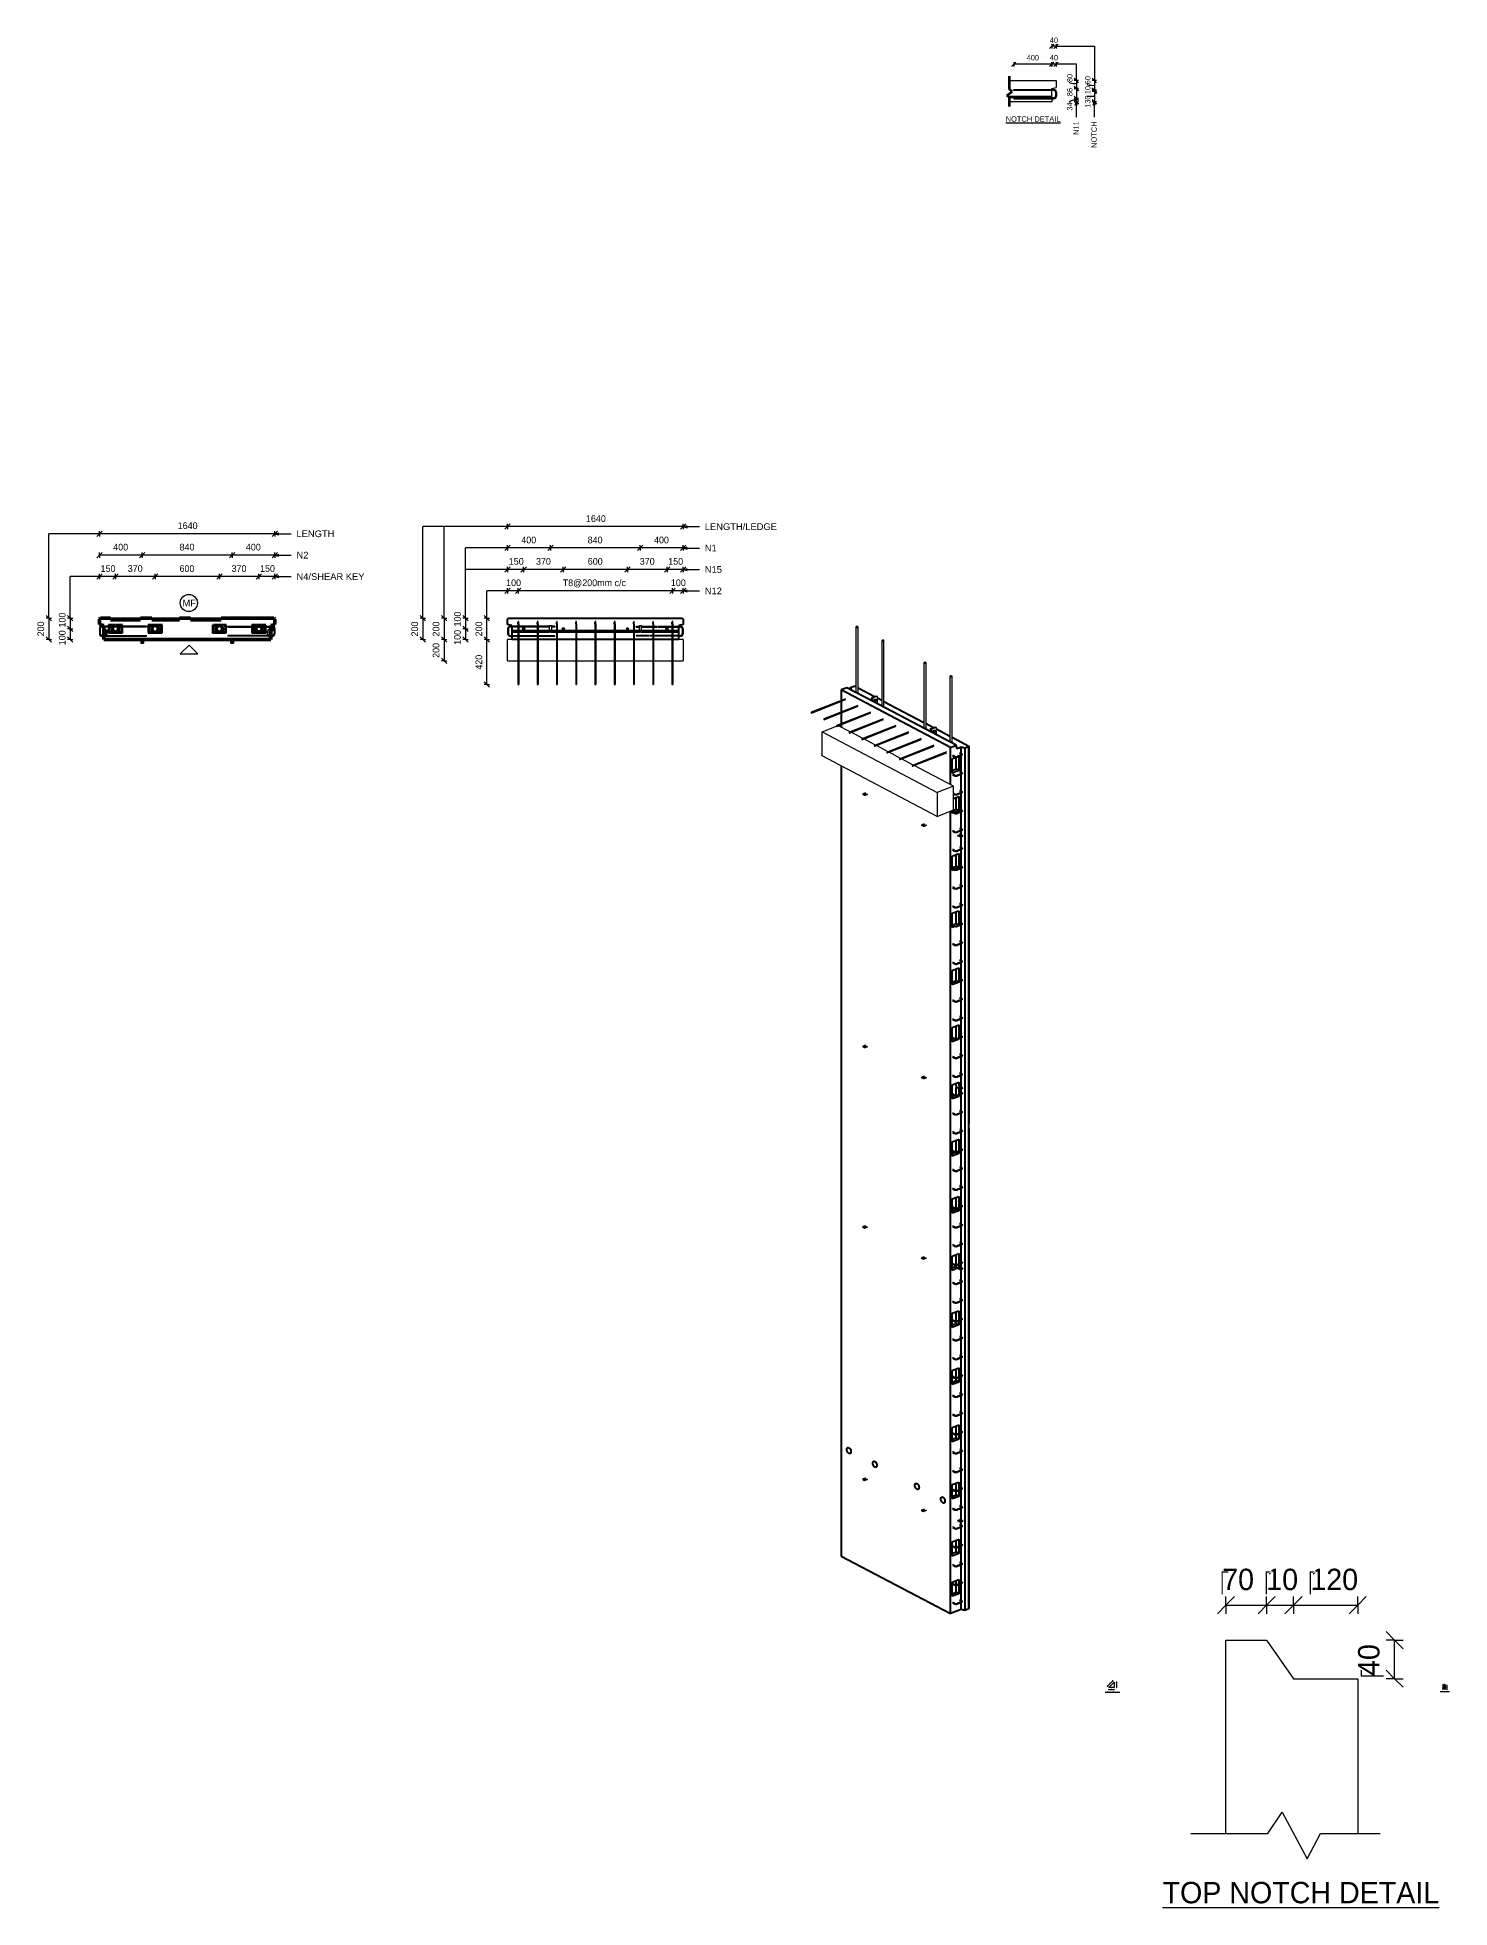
# Model space of a CAD drawing. Header units: millimetres. Extents: x -5626 to 7572, y 1067 to 18539.
import ezdxf

# ---------------------------------------------------------------- set-up
doc = ezdxf.new("R2010")
doc.units = ezdxf.units.MM
doc.linetypes.add('Dash', pattern=[6.36, 3.18, -3.18])
for name, color, linetype, lineweight in [('A-ANNO-DIMS', 211, 'Continuous', 9), ('A-ANNO-DIMS-2', 211, 'Continuous', 9), ('A-ANNO-DIMS-25', 211, 'Continuous', 9), ('A-ANNO-DIMS-3', 211, 'Continuous', 9), ('A-ANNO-DIMS-80', 211, 'Continuous', 9), ('A-DETL', 90, 'Continuous', 18), ('A-DETL-MBND', 5, 'Continuous', 18), ('A-DETL-THIN', 151, 'Continuous', 18), ('A-GENM', 13, 'Continuous', 18), ('A-WALL', 113, 'Continuous', 25), ('A-WALL-HDLN', 110, 'Dash', 25), ('G-ANNO-TEXT', 231, 'Continuous', 9), ('S-BEAM', 12, 'Continuous', 18), ('S-BEAM-HDLN', 1, 'Dash', 18), ('S-RBAR', 171, 'Continuous', 18)]:
    doc.layers.add(name, color=color, linetype=linetype, lineweight=lineweight)
doc.styles.add('Arial', font='arial.ttf', dxfattribs={"height": 62.5})
doc.styles.add('Arial_1', font='arial.ttf', dxfattribs={"height": 50})
doc.styles.add('Arial_2', font='arial.ttf', dxfattribs={"height": 7.5})
doc.styles.add('Arial_3', font='arial.ttf', dxfattribs={"height": 5})
doc.styles.add('Nirmala UI Semilight', font='NirmalaS.ttf', dxfattribs={"height": 62.5})
doc.styles.add('Nirmala UI Semilight_1', font='NirmalaS.ttf', dxfattribs={"height": 50})
doc.styles.add('Nirmala UI Semilight_2', font='NirmalaS.ttf', dxfattribs={"height": 7.5})
doc.styles.add('Nirmala UI Semilight_3', font='NirmalaS.ttf', dxfattribs={"height": 200})
doc.styles.add('Nirmala UI Semilight_4', font='NirmalaS.ttf', dxfattribs={"height": 200})
doc.styles.add('Nirmala UI Semilight_5', font='NirmalaS.ttf', dxfattribs={"height": 5})
doc.dimstyles.new('Arrow_Filled_-_2_5_NI_UI', dxfattribs={"dimscale": 304.8, "dimtxt": 65.460247, "dimasz": 0.164042, "dimexe": 0.082021, "dimexo": 0.0625, "dimgap": 0.082021, "dimtad": 1, "dimdec": 0, "dimzin": 0, "dimdsep": 46, "dimtxsty": 'Nirmala UI Semilight', "dimblk1": 'OBLIQUE', "dimblk2": 'OBLIQUE', "dimsah": 1, "dimcen": 0.09, "dimazin": 0, "dimtfac": 1, "dimtdec": 4, "dimtix": 1, "dimtmove": 0, "dimatfit": 3, "dimfxl": 0.082021, "dimfxlon": 1, "dimtvp": 1, "dimtolj": 1, "dimtzin": 0, "dimarcsym": 2})
doc.dimstyles.new('Arrow_Filled_-_2_5_NI_UI_1', dxfattribs={"dimscale": 304.8, "dimtxt": 65.460247, "dimasz": 0.164042, "dimexe": 0.082021, "dimexo": 0.0625, "dimgap": 0.082021, "dimtad": 1, "dimdec": 0, "dimzin": 0, "dimdsep": 46, "dimtxsty": 'Nirmala UI Semilight', "dimblk1": 'OBLIQUE', "dimblk2": 'OBLIQUE', "dimsah": 1, "dimcen": 0.09, "dimazin": 0, "dimtfac": 1, "dimtdec": 4, "dimtix": 1, "dimtmove": 2, "dimatfit": 3, "dimfxl": 0.082021, "dimfxlon": 1, "dimtvp": 1, "dimtolj": 1, "dimtzin": 0, "dimarcsym": 2})
doc.dimstyles.new('Arrow_Filled_-_2_5_NI_UI_2', dxfattribs={"dimscale": 304.8, "dimtxt": 7.85523, "dimasz": 0.019685, "dimexe": 0.009843, "dimexo": 0.0625, "dimgap": 0.009843, "dimtad": 1, "dimdec": 0, "dimzin": 0, "dimdsep": 46, "dimtxsty": 'Nirmala UI Semilight_2', "dimblk1": 'OBLIQUE', "dimblk2": 'OBLIQUE', "dimsah": 1, "dimcen": 0.09, "dimazin": 0, "dimtfac": 1, "dimtdec": 4, "dimtix": 1, "dimtmove": 0, "dimatfit": 3, "dimfxl": 0.009843, "dimfxlon": 1, "dimtvp": 1, "dimtolj": 1, "dimtzin": 0, "dimarcsym": 2})
doc.dimstyles.new('Arrow_Filled_-_2_5_NI_UI_3', dxfattribs={"dimscale": 304.8, "dimtxt": 209.472789, "dimasz": 0.524934, "dimexe": 0.262467, "dimexo": 0.0625, "dimgap": 0.262467, "dimtad": 1, "dimdec": 0, "dimzin": 0, "dimdsep": 46, "dimtxsty": 'Nirmala UI Semilight_3', "dimblk1": 'OBLIQUE', "dimblk2": 'OBLIQUE', "dimsah": 1, "dimcen": 0.09, "dimazin": 0, "dimtfac": 1, "dimtdec": 4, "dimtix": 1, "dimtmove": 2, "dimatfit": 3, "dimfxl": 0.262467, "dimfxlon": 1, "dimtvp": 1, "dimtolj": 1, "dimtzin": 0, "dimarcsym": 2})
doc.dimstyles.new('Arrow_Filled_-_2_5_NI_UI_4', dxfattribs={"dimscale": 304.8, "dimtxt": 209.472789, "dimasz": 0.524934, "dimexe": 0.262467, "dimexo": 0.0625, "dimgap": 0.262467, "dimtad": 1, "dimdec": 0, "dimzin": 0, "dimdsep": 46, "dimtxsty": 'Nirmala UI Semilight_3', "dimblk1": 'OBLIQUE', "dimblk2": 'OBLIQUE', "dimsah": 1, "dimcen": 0.09, "dimazin": 0, "dimtfac": 1, "dimtdec": 4, "dimtix": 1, "dimtmove": 0, "dimatfit": 3, "dimfxl": 0.262467, "dimfxlon": 1, "dimtvp": 1, "dimtolj": 1, "dimtzin": 0, "dimarcsym": 2})
doc.dimstyles.new('Arrow_Filled_-_2_5_NI_UI_5', dxfattribs={"dimscale": 304.8, "dimtxt": 5.23682, "dimasz": 0.013123, "dimexe": 0.006562, "dimexo": 0.0625, "dimgap": 0.006562, "dimtad": 1, "dimdec": 0, "dimzin": 0, "dimdsep": 46, "dimtxsty": 'Nirmala UI Semilight_5', "dimblk1": 'OBLIQUE', "dimblk2": 'OBLIQUE', "dimsah": 1, "dimcen": 0.09, "dimazin": 0, "dimtfac": 1, "dimtdec": 4, "dimtix": 1, "dimtmove": 0, "dimatfit": 3, "dimfxl": 0.006562, "dimfxlon": 1, "dimtvp": 1, "dimtolj": 1, "dimtzin": 0, "dimarcsym": 2})

msp = doc.modelspace()

# ---------------------------------------------------------------- texts
at = {"layer": 'G-ANNO-TEXT', "color": 7, "attachment_point": 1}
for s, insert, char_height, width, style in [('40', (3836.1, 18538), 50, 91.392, 'Nirmala UI Semilight_1'), ('400', (3619.5, 18374.4), 50, 136.287, 'Nirmala UI Semilight_1'), ('40', (3836.1, 18374.4), 50, 91.392, 'Nirmala UI Semilight_1'), ('\\LNOTCH DETAIL', (3423.7, 17801.3), 50, 622.11, 'Arial_1'), ('LENGTH/LEDGE', (611.7, 13999.4), 62.5, 815.717, 'Arial'), ('LENGTH', (-3203.9, 13932.9), 62.5, 428.903, 'Arial'), ('N2', (-3203.9, 13732.9), 62.5, 134.283, 'Arial'), ('N1', (611.7, 13799.4), 62.5, 134.283, 'Arial'), ('N4/SHEAR KEY', (-3203.9, 13532.9), 62.5, 767.616, 'Arial'), ('N15', (611.7, 13599.4), 62.5, 192.405, 'Arial'), ('MF', (-4269.2, 13286.1), 62.5, 150.316, 'Arial'), ('N12', (611.7, 13399.4), 62.5, 192.405, 'Arial'), ('\\LTYPICAL CHAMFER DETAIL', (4353, 3087.5), 7.5, 166.911, 'Arial_2'), ('\\LTYPICAL GROOVE DETAIL', (7484.4, 3090.7), 5, 106.785, 'Arial_3'), ('\\LTOP NOTCH DETAIL', (4889.9, 1307.2), 200, 2975.864, 'Nirmala UI Semilight_4')]:
    msp.add_mtext(s, dxfattribs=dict(at, insert=insert, char_height=char_height, width=width, style=style))
at = {"layer": 'G-ANNO-TEXT', "color": 7, "char_height": 50, "attachment_point": 1, "rotation": 90}
for s, insert, width, style in [('80', (3997.6, 18120.9), 89.789, 'Nirmala UI Semilight_1'), ('60', (4166, 18100.5), 89.789, 'Nirmala UI Semilight_1'), ('86', (3997.6, 17989.8), 89.789, 'Nirmala UI Semilight_1'), ('10', (4166, 18008.1), 76.962, 'Nirmala UI Semilight_1'), ('34', (3997.6, 17854.6), 91.392, 'Nirmala UI Semilight_1'), ('130', (4166, 17881.7), 121.856, 'Nirmala UI Semilight_1'), ('N11', (4056.9, 17627.6), 153.924, 'Arial_1'), ('NOTCH', (4225.2, 17506), 301.435, 'Arial_1')]:
    msp.add_mtext(s, dxfattribs=dict(at, insert=insert, width=width, style=style))

# ---------------------------------------------------------------- blocks, each defined once
blk = doc.blocks.new('RR spread anchor face based - RR-SA-1_4-160-1726851-Elevation Top')
at = {"layer": 'A-GENM'}
for p, q in [((-4660, 12914), (-4660, 12884)), ((-4660, 12884), (-4658, 12879)), ((-4658, 12879), (-4633, 12879)), ((-4652, 12894), (-4652, 12900)), ((-4638, 12900), (-4638, 12894)), ((-4633, 12879), (-4630, 12884)), ((-4630, 12884), (-4630, 12914))]:
    blk.add_line(p, q, dxfattribs=at)
for centre, start, end in [((-4645, 12900), 0, 180), ((-4645, 12894), 180, 0)]:
    blk.add_arc(centre, 7, start, end, dxfattribs=at)
blk = doc.blocks.new('RR spread anchor face based - RR-SA-2_5-200-1726821-Elevation Top')
at = {"layer": 'A-GENM'}
for p, q in [((-3585, 13014), (-3583, 13014)), ((-3583, 13024), (-3583, 13014)), ((-3583, 13024), (-3583, 13014)), ((-3583, 13014), (-3583, 13004)), ((-3583, 13014), (-3583, 13004)), ((-3530, 13029), (-3581, 13029)), ((-3581, 12999), (-3530, 12999)), ((-3424, 13029), (-3445, 13029)), ((-3445, 12999), (-3413, 12999)), ((-3427, 13021), (-3421, 13021)), ((-3421, 13007), (-3427, 13007)), ((-3410, 13029), (-3411, 13029)), ((-3405, 13026), (-3410, 13029)), ((-3405, 13014), (-3405, 13026))]:
    blk.add_line(p, q, dxfattribs=at)
for centre, start, end in [((-3427, 13014), 90, 270), ((-3421, 13014), 270, 90)]:
    blk.add_arc(centre, 7, start, end, dxfattribs=at)
blk = doc.blocks.new('RR spread anchor face based - RR-SA-7_5-260-1726841-Elevation Top Copy 1')
at = {"layer": 'A-GENM'}
for p, q in [((-4653, 13041), (-4653, 13044)), ((-4653, 13044), (-4637, 13044)), ((-4653, 12986), (-4653, 13041)), ((-4653, 13041), (-4637, 13041)), ((-4653, 12984), (-4653, 12986)), ((-4653, 12986), (-4637, 12986)), ((-4637, 12984), (-4653, 12984)), ((-4637, 13044), (-4637, 13041)), ((-4637, 13041), (-4637, 12986)), ((-4637, 12986), (-4637, 12984))]:
    blk.add_line(p, q, dxfattribs=at)
blk = doc.blocks.new('Rebar Bar - Part 3166313199-431004-3D Ortho')
at = {"layer": 'S-RBAR'}
for p, q in [((7576, 11851), (7593, 11843)), ((7597, 11850), (7580, 11858))]:
    blk.add_line(p, q, dxfattribs=at)
blk = doc.blocks.new('Rebar Bar - Part 2227165887-431004-3D Ortho')
at = {"layer": 'S-RBAR'}
for points in [[(7593, 11843, 0), (7593, 11842, 0), (7594, 11842, 0), (7594, 11842, 0), (7594, 11842, 0), (7594, 11842, 0), (7595, 11841, 0), (7595, 11841, 0), (7595, 11841, 0), (7595, 11841, 0), (7595, 11841, 0), (7595, 11841, 0), (7595, 11840, 0), (7596, 11840, 0), (7596, 11840, 0), (7596, 11840, 0), (7596, 11840, 0), (7596, 11840, 0), (7596, 11840, 0), (7596, 11840, 0), (7596, 11840, 0), (7596, 11840, 0), (7596, 11840, 0), (7596, 11840, 0), (7595, 11840, 0), (7595, 11840, 0), (7595, 11840, 0), (7595, 11840, 0), (7595, 11839, 0), (7595, 11839, 0), (7595, 11839, 0), (7594, 11839, 0), (7594, 11839, 0), (7594, 11838, 0), (7593, 11838, 0), (7593, 11838, 0), (7593, 11838, 0), (7592, 11837, 0), (7592, 11837, 0), (7591, 11837, 0), (7591, 11837, 0)], [(7597, 11850, 0), (7597, 11849, 0), (7598, 11849, 0), (7598, 11849, 0), (7599, 11848, 0), (7599, 11848, 0), (7600, 11847, 0), (7601, 11847, 0), (7601, 11846, 0), (7601, 11846, 0), (7602, 11845, 0), (7602, 11845, 0), (7603, 11844, 0), (7603, 11844, 0), (7603, 11843, 0), (7603, 11842, 0), (7603, 11842, 0), (7604, 11841, 0), (7604, 11840, 0), (7604, 11839, 0), (7603, 11839, 0), (7603, 11838, 0), (7603, 11837, 0), (7603, 11837, 0), (7602, 11836, 0), (7602, 11835, 0), (7602, 11835, 0), (7601, 11834, 0), (7601, 11834, 0), (7600, 11833, 0), (7600, 11833, 0), (7599, 11832, 0), (7599, 11832, 0), (7598, 11832, 0), (7598, 11831, 0), (7597, 11831, 0), (7596, 11831, 0), (7596, 11830, 0), (7595, 11830, 0), (7594, 11830, 0), (7594, 11830, 0)]]:
    blk.add_polyline3d(points, dxfattribs=at)
blk = doc.blocks.new('Rebar Bar - Part 981547073-431004-3D Ortho')
at = {"layer": 'S-RBAR'}
for p, q in [((7591, 11837), (7556, 11823)), ((7559, 11816), (7594, 11830))]:
    blk.add_line(p, q, dxfattribs=at)
blk = doc.blocks.new('Rebar Bar - Part 2227165887-V1-3D Ortho')
at = {"layer": 'S-RBAR'}
for points in [[(7528, 11817, 0), (7529, 11817, 0), (7529, 11816, 0), (7530, 11816, 0), (7531, 11816, 0), (7531, 11815, 0), (7532, 11815, 0), (7533, 11815, 0), (7534, 11815, 0), (7534, 11815, 0), (7535, 11814, 0), (7536, 11814, 0), (7537, 11814, 0), (7538, 11814, 0), (7538, 11814, 0), (7539, 11814, 0), (7540, 11814, 0), (7541, 11813, 0), (7542, 11813, 0), (7543, 11813, 0), (7544, 11813, 0), (7544, 11813, 0), (7545, 11813, 0), (7546, 11813, 0), (7547, 11813, 0), (7548, 11813, 0), (7549, 11813, 0), (7550, 11814, 0), (7551, 11814, 0), (7551, 11814, 0), (7552, 11814, 0), (7553, 11814, 0), (7554, 11814, 0), (7555, 11814, 0), (7555, 11815, 0), (7556, 11815, 0), (7557, 11815, 0), (7558, 11815, 0), (7559, 11815, 0), (7559, 11816, 0), (7559, 11816, 0)], [(7532, 11824, 0), (7532, 11824, 0), (7532, 11824, 0), (7533, 11823, 0), (7533, 11823, 0), (7534, 11823, 0), (7535, 11823, 0), (7535, 11823, 0), (7536, 11822, 0), (7536, 11822, 0), (7537, 11822, 0), (7538, 11822, 0), (7538, 11822, 0), (7539, 11822, 0), (7540, 11822, 0), (7540, 11822, 0), (7541, 11821, 0), (7542, 11821, 0), (7542, 11821, 0), (7543, 11821, 0), (7544, 11821, 0), (7545, 11821, 0), (7545, 11821, 0), (7546, 11821, 0), (7547, 11821, 0), (7547, 11821, 0), (7548, 11821, 0), (7549, 11821, 0), (7550, 11822, 0), (7550, 11822, 0), (7551, 11822, 0), (7552, 11822, 0), (7552, 11822, 0), (7553, 11822, 0), (7554, 11822, 0), (7554, 11822, 0), (7555, 11823, 0), (7555, 11823, 0), (7556, 11823, 0), (7556, 11823, 0), (7556, 11823, 0)]]:
    blk.add_polyline3d(points, dxfattribs=at)
blk = doc.blocks.new('Rebar Bar - Part 3131074535-431004-3D Ortho')
at = {"layer": 'S-RBAR'}
for p, q in [((7511, 11826), (7528, 11817)), ((7532, 11824), (7515, 11833))]:
    blk.add_line(p, q, dxfattribs=at)
blk = doc.blocks.new('Rebar Bar - Part 3131074535-V2-3D Ortho')
at = {"layer": 'S-RBAR'}
for p, q in [((7532, 11472), (7520, 11478)), ((7520, 11469), (7528, 11465))]:
    blk.add_line(p, q, dxfattribs=at)
blk = doc.blocks.new('Rebar Bar - Part 3131074535-V3-3D Ortho')
at = {"layer": 'S-RBAR'}
for p, q in [((7532, 11296), (7509, 11309)), ((7509, 11299), (7528, 11289))]:
    blk.add_line(p, q, dxfattribs=at)
blk = doc.blocks.new('Rebar Bar - Part 3166313199-V4-3D Ortho')
at = {"layer": 'S-RBAR'}
for p, q in [((7576, 9741), (7593, 9732)), ((7597, 9740), (7580, 9748))]:
    blk.add_line(p, q, dxfattribs=at)
blk = doc.blocks.new('Rebar Bar - Part 2227165887-V5-3D Ortho')
at = {"layer": 'S-RBAR'}
for points in [[(7528, 5486, 0), (7529, 5486, 0), (7529, 5486, 0), (7530, 5486, 0), (7531, 5485, 0), (7531, 5485, 0), (7532, 5485, 0), (7533, 5484, 0), (7534, 5484, 0)], [(7532, 5494, 0), (7532, 5493, 0), (7532, 5493, 0), (7533, 5493, 0), (7533, 5493, 0), (7534, 5493, 0), (7535, 5492, 0), (7535, 5492, 0), (7536, 5492, 0), (7536, 5492, 0), (7537, 5492, 0), (7538, 5492, 0), (7538, 5491, 0), (7539, 5491, 0), (7540, 5491, 0), (7540, 5491, 0), (7541, 5491, 0), (7542, 5491, 0), (7542, 5491, 0), (7543, 5491, 0), (7544, 5491, 0), (7545, 5491, 0), (7545, 5491, 0), (7546, 5491, 0), (7547, 5491, 0), (7547, 5491, 0), (7548, 5491, 0), (7549, 5491, 0), (7550, 5491, 0), (7550, 5491, 0), (7551, 5491, 0), (7552, 5491, 0), (7552, 5492, 0), (7553, 5492, 0), (7554, 5492, 0), (7554, 5492, 0), (7555, 5492, 0), (7555, 5492, 0), (7556, 5493, 0), (7556, 5493, 0), (7556, 5493, 0)], [(7534, 5484, 0), (7534, 5484, 0), (7535, 5484, 0), (7536, 5484, 0), (7537, 5484, 0), (7538, 5483, 0), (7538, 5483, 0), (7539, 5483, 0), (7540, 5483, 0), (7541, 5483, 0), (7542, 5483, 0), (7543, 5483, 0), (7544, 5483, 0), (7544, 5483, 0), (7545, 5483, 0), (7546, 5483, 0), (7547, 5483, 0), (7548, 5483, 0), (7549, 5483, 0), (7550, 5483, 0), (7551, 5483, 0), (7551, 5483, 0), (7552, 5483, 0), (7553, 5484, 0), (7554, 5484, 0), (7555, 5484, 0), (7555, 5484, 0), (7556, 5484, 0), (7557, 5485, 0), (7558, 5485, 0), (7559, 5485, 0), (7559, 5485, 0), (7559, 5485, 0)]]:
    blk.add_polyline3d(points, dxfattribs=at)
blk = doc.blocks.new('Rebar Bar - Part 3166313199-V6-3D Ortho')
at = {"layer": 'S-RBAR'}
for p, q in [((7576, 4642), (7593, 4633)), ((7597, 4640), (7580, 4649))]:
    blk.add_line(p, q, dxfattribs=at)
blk = doc.blocks.new('RR spread anchor face based - RR-SA-7_5-260-1726841-3D Ortho')
at = {"layer": 'A-GENM'}
for p, q in [((6755, 12367), (6756, 12372)), ((6755, 12342), (6755, 12367)), ((6765, 12362), (6755, 12367)), ((6756, 12372), (6798, 12389)), ((6756, 12372), (6767, 12367)), ((6767, 12367), (6765, 12362)), ((6765, 12362), (6765, 12337)), ((6808, 12383), (6767, 12367)), ((6778, 12338), (6778, 12341)), ((6787, 12355), (6787, 12356)), ((6787, 12351), (6787, 12355)), ((6798, 12389), (6808, 12383)), ((6798, 12349), (6798, 12346)), ((6810, 12380), (6808, 12383)), ((6810, 12319), (6810, 12380))]:
    blk.add_line(p, q, dxfattribs=at)
for points in [[(6778, 12341, 0), (6778, 12344, 0), (6779, 12348, 0), (6781, 12351, 0), (6783, 12353, 0), (6785, 12355, 0), (6788, 12357, 0), (6790, 12357, 0), (6793, 12357, 0), (6795, 12356, 0), (6796, 12354, 0), (6797, 12352, 0), (6798, 12349, 0)], [(6778, 12336, 0), (6780, 12337, 0), (6782, 12339, 0), (6784, 12342, 0), (6786, 12345, 0), (6787, 12348, 0), (6787, 12351, 0)], [(6798, 12346, 0), (6797, 12342, 0), (6796, 12339, 0), (6795, 12336, 0), (6793, 12334, 0), (6790, 12331, 0), (6788, 12330, 0), (6785, 12329, 0), (6783, 12330, 0), (6781, 12331, 0), (6779, 12333, 0), (6778, 12335, 0), (6778, 12338, 0)]]:
    blk.add_polyline3d(points, dxfattribs=at)
blk = doc.blocks.new('RR spread anchor face based - RR-SA-2_5-200-1726821-3D Ortho')
at = {"layer": 'A-GENM'}
for p, q in [((7558, 11090), (7581, 11077)), ((7581, 11069), (7558, 11081)), ((7580, 11083), (7576, 11086)), ((7603, 11086), (7580, 11098)), ((7581, 11077), (7586, 11076)), ((7581, 11069), (7581, 11077)), ((7586, 11068), (7581, 11069)), ((7586, 11090), (7590, 11088)), ((7586, 11076), (7605, 11084)), ((7586, 11076), (7586, 11068)), ((7605, 11075), (7586, 11068)), ((7605, 11084), (7603, 11086)), ((7605, 11084), (7605, 11075))]:
    blk.add_line(p, q, dxfattribs=at)
for points in [[(7576, 11086, 0), (7575, 11086, 0), (7574, 11087, 0), (7574, 11088, 0), (7575, 11089, 0), (7575, 11089, 0), (7577, 11090, 0), (7578, 11090, 0), (7580, 11091, 0), (7582, 11091, 0), (7583, 11091, 0), (7585, 11090, 0), (7586, 11090, 0)], [(7592, 11085, 0), (7592, 11085, 0), (7591, 11084, 0), (7590, 11083, 0), (7588, 11083, 0), (7586, 11082, 0), (7585, 11082, 0), (7583, 11083, 0), (7581, 11083, 0), (7580, 11083, 0)], [(7590, 11088, 0), (7591, 11087, 0), (7592, 11086, 0), (7592, 11086, 0)]]:
    blk.add_polyline3d(points, dxfattribs=at)
blk = doc.blocks.new('RR spread anchor face based - RR-SA-1_4-160-1726851-3D Ortho')
at = {"layer": 'A-GENM'}
for p, q in [((6674, 11472), (6672, 11470)), ((6672, 11470), (6689, 11461)), ((6672, 11470), (6672, 11465)), ((6689, 11456), (6672, 11465)), ((6697, 11481), (6674, 11472)), ((6688, 11473), (6692, 11475)), ((6692, 11469), (6688, 11468)), ((6689, 11461), (6694, 11462)), ((6689, 11461), (6689, 11456)), ((6694, 11457), (6689, 11456)), ((6694, 11462), (6717, 11471)), ((6717, 11466), (6694, 11457)), ((6694, 11462), (6694, 11457)), ((6701, 11470), (6697, 11468))]:
    blk.add_line(p, q, dxfattribs=at)
for points in [[(6697, 11468, 0), (6695, 11467, 0), (6693, 11467, 0), (6692, 11467, 0), (6690, 11467, 0), (6688, 11468, 0), (6687, 11468, 0), (6686, 11469, 0), (6685, 11470, 0), (6685, 11471, 0), (6686, 11471, 0), (6686, 11472, 0), (6688, 11473, 0)], [(6692, 11475, 0), (6694, 11475, 0), (6695, 11475, 0), (6697, 11475, 0), (6699, 11475, 0), (6701, 11475, 0), (6702, 11474, 0), (6703, 11474, 0), (6704, 11473, 0), (6704, 11472, 0), (6703, 11471, 0), (6702, 11470, 0), (6701, 11470, 0)], [(6701, 11469, 0), (6699, 11470, 0), (6697, 11470, 0), (6695, 11470, 0), (6694, 11470, 0), (6692, 11469, 0)]]:
    blk.add_polyline3d(points, dxfattribs=at)
blk = doc.blocks.new('RR spread anchor face based - RR-SA-1_4-160-V7-3D Ortho')
at = {"layer": 'A-GENM'}
for p, q in [((7225, 11183), (7223, 11180)), ((7248, 11192), (7225, 11183)), ((7238, 11183), (7243, 11185)), ((7223, 11180), (7239, 11172)), ((7223, 11180), (7223, 11175)), ((7239, 11166), (7223, 11175)), ((7243, 11179), (7239, 11178)), ((7239, 11172), (7245, 11172)), ((7239, 11172), (7239, 11166)), ((7245, 11167), (7239, 11166)), ((7245, 11172), (7267, 11181)), ((7267, 11176), (7245, 11167)), ((7245, 11172), (7245, 11167)), ((7252, 11180), (7247, 11178))]:
    blk.add_line(p, q, dxfattribs=at)
for points in [[(7247, 11178, 0), (7246, 11178, 0), (7244, 11177, 0), (7242, 11177, 0), (7241, 11178, 0), (7239, 11178, 0), (7238, 11178, 0), (7237, 11179, 0), (7236, 11180, 0), (7236, 11181, 0), (7236, 11182, 0), (7237, 11182, 0), (7238, 11183, 0)], [(7243, 11185, 0), (7244, 11185, 0), (7246, 11186, 0), (7248, 11186, 0), (7250, 11185, 0), (7251, 11185, 0), (7253, 11184, 0), (7254, 11184, 0), (7254, 11183, 0), (7254, 11182, 0), (7254, 11181, 0), (7253, 11181, 0), (7252, 11180, 0)], [(7251, 11180, 0), (7250, 11180, 0), (7248, 11180, 0), (7246, 11180, 0), (7244, 11180, 0), (7243, 11179, 0)]]:
    blk.add_polyline3d(points, dxfattribs=at)
blk = doc.blocks.new('RR spread anchor face based - RR-SA-2_5-200-V8-3D Ortho')
at = {"layer": 'A-GENM'}
for p, q in [((7541, 8741), (7581, 8720)), ((7603, 8729), (7580, 8741)), ((7581, 8711), (7541, 8732)), ((7580, 8726), (7576, 8728)), ((7581, 8720), (7586, 8719)), ((7581, 8711), (7581, 8720)), ((7586, 8710), (7581, 8711)), ((7586, 8732), (7590, 8730)), ((7586, 8719), (7605, 8726)), ((7586, 8719), (7586, 8710)), ((7605, 8718), (7586, 8710)), ((7605, 8726), (7603, 8729)), ((7605, 8726), (7605, 8718))]:
    blk.add_line(p, q, dxfattribs=at)
for points in [[(7576, 8728, 0), (7575, 8729, 0), (7574, 8730, 0), (7574, 8730, 0), (7575, 8731, 0), (7575, 8732, 0), (7577, 8733, 0), (7578, 8733, 0), (7580, 8733, 0), (7582, 8733, 0), (7583, 8733, 0), (7585, 8733, 0), (7586, 8732, 0)], [(7592, 8728, 0), (7592, 8727, 0), (7591, 8726, 0), (7590, 8726, 0), (7588, 8725, 0), (7586, 8725, 0), (7585, 8725, 0), (7583, 8725, 0), (7581, 8725, 0), (7580, 8726, 0)], [(7590, 8730, 0), (7591, 8729, 0), (7592, 8729, 0), (7592, 8728, 0)]]:
    blk.add_polyline3d(points, dxfattribs=at)
blk = doc.blocks.new('RR spread anchor face based - RR-SA-2_5-200-V9-3D Ortho')
at = {"layer": 'A-GENM'}
for p, q in [((7545, 7053), (7581, 7034)), ((7581, 7025), (7558, 7037)), ((7580, 7040), (7576, 7042)), ((7603, 7043), (7580, 7055)), ((7581, 7034), (7586, 7033)), ((7581, 7025), (7581, 7034)), ((7586, 7024), (7581, 7025)), ((7586, 7046), (7590, 7044)), ((7586, 7033), (7605, 7041)), ((7586, 7033), (7586, 7024)), ((7605, 7032), (7586, 7024)), ((7605, 7041), (7603, 7043)), ((7605, 7041), (7605, 7032))]:
    blk.add_line(p, q, dxfattribs=at)
for points in [[(7576, 7042, 0), (7575, 7043, 0), (7574, 7044, 0), (7574, 7045, 0), (7575, 7045, 0), (7575, 7046, 0), (7577, 7047, 0), (7578, 7047, 0), (7580, 7047, 0), (7582, 7048, 0), (7583, 7047, 0), (7585, 7047, 0), (7586, 7046, 0)], [(7592, 7042, 0), (7592, 7041, 0), (7591, 7040, 0), (7590, 7040, 0), (7588, 7039, 0), (7586, 7039, 0), (7585, 7039, 0), (7583, 7039, 0), (7581, 7040, 0), (7580, 7040, 0)], [(7590, 7044, 0), (7591, 7044, 0), (7592, 7043, 0), (7592, 7042, 0)]]:
    blk.add_polyline3d(points, dxfattribs=at)
blk = doc.blocks.new('Rebar Bar - Part 3145980499-431004-3D Ortho')
at = {"layer": 'S-RBAR'}
for p, q in [((6851, 12903), (6851, 12292)), ((6871, 12281), (6871, 12903))]:
    blk.add_line(p, q, dxfattribs=at)
for points in [[(6869, 12906, 0), (6867, 12907, 0), (6864, 12908, 0), (6862, 12908, 0), (6859, 12908, 0), (6857, 12907, 0), (6855, 12907, 0), (6853, 12906, 0), (6852, 12905, 0), (6851, 12904, 0), (6851, 12902, 0), (6852, 12901, 0), (6854, 12900, 0)], [(6854, 12900, 0), (6856, 12899, 0), (6858, 12899, 0), (6860, 12899, 0), (6863, 12899, 0), (6865, 12899, 0), (6868, 12900, 0), (6869, 12901, 0), (6871, 12902, 0), (6871, 12903, 0), (6871, 12904, 0), (6870, 12905, 0), (6869, 12906, 0)]]:
    blk.add_polyline3d(points, dxfattribs=at)
blk = doc.blocks.new('Rebar Bar - Part 3643695667-431004-3D Ortho')
at = {"layer": 'S-RBAR'}
for p, q in [((7454, 11864), (7136, 11738)), ((7139, 11730), (7457, 11856))]:
    blk.add_line(p, q, dxfattribs=at)
for points in [[(7140, 11732, 0), (7140, 11733, 0), (7139, 11734, 0), (7139, 11735, 0), (7138, 11736, 0), (7138, 11737, 0), (7137, 11737, 0), (7136, 11738, 0), (7136, 11738, 0), (7135, 11737, 0), (7135, 11737, 0), (7135, 11736, 0), (7134, 11735, 0)], [(7134, 11735, 0), (7135, 11734, 0), (7135, 11733, 0), (7135, 11732, 0), (7136, 11731, 0), (7136, 11731, 0), (7137, 11730, 0), (7138, 11730, 0), (7138, 11730, 0), (7139, 11730, 0), (7139, 11731, 0), (7140, 11732, 0), (7140, 11732, 0)]]:
    blk.add_polyline3d(points, dxfattribs=at)
blk = doc.blocks.new('Rebar Bar - Part 3643695667-V10-3D Ortho')
at = {"layer": 'S-RBAR'}
for p, q in [((7336, 11926), (7018, 11800)), ((7021, 11792), (7339, 11918))]:
    blk.add_line(p, q, dxfattribs=at)
for points in [[(7022, 11795, 0), (7022, 11796, 0), (7021, 11797, 0), (7021, 11797, 0), (7020, 11798, 0), (7020, 11799, 0), (7019, 11799, 0), (7018, 11800, 0), (7018, 11800, 0), (7017, 11799, 0), (7017, 11799, 0), (7017, 11798, 0), (7016, 11797, 0)], [(7016, 11797, 0), (7017, 11796, 0), (7017, 11795, 0), (7017, 11794, 0), (7018, 11794, 0), (7018, 11793, 0), (7019, 11792, 0), (7020, 11792, 0), (7020, 11792, 0), (7021, 11792, 0), (7021, 11793, 0), (7022, 11794, 0), (7022, 11795, 0)]]:
    blk.add_polyline3d(points, dxfattribs=at)
blk = doc.blocks.new('Rebar Bar - Part 3643695667-V11-3D Ortho')
at = {"layer": 'S-RBAR'}
for p, q in [((7218, 11988), (6900, 11862)), ((6903, 11854), (7221, 11981))]:
    blk.add_line(p, q, dxfattribs=at)
for points in [[(6904, 11857, 0), (6904, 11858, 0), (6903, 11859, 0), (6903, 11860, 0), (6902, 11860, 0), (6902, 11861, 0), (6901, 11862, 0), (6900, 11862, 0), (6900, 11862, 0), (6899, 11862, 0), (6899, 11861, 0), (6899, 11860, 0), (6898, 11859, 0)], [(6898, 11859, 0), (6899, 11858, 0), (6899, 11857, 0), (6899, 11856, 0), (6900, 11856, 0), (6900, 11855, 0), (6901, 11854, 0), (6902, 11854, 0), (6902, 11854, 0), (6903, 11855, 0), (6903, 11855, 0), (6904, 11856, 0), (6904, 11857, 0)]]:
    blk.add_polyline3d(points, dxfattribs=at)
blk = doc.blocks.new('Rebar Bar - Part 3643695667-V12-3D Ortho')
at = {"layer": 'S-RBAR'}
for p, q in [((6982, 12112), (6664, 11986)), ((6667, 11978), (6986, 12105))]:
    blk.add_line(p, q, dxfattribs=at)
for points in [[(6668, 11981, 0), (6668, 11982, 0), (6667, 11983, 0), (6667, 11984, 0), (6666, 11985, 0), (6666, 11985, 0), (6665, 11986, 0), (6664, 11986, 0), (6664, 11986, 0), (6663, 11986, 0), (6663, 11985, 0), (6663, 11984, 0), (6662, 11984, 0)], [(6662, 11984, 0), (6663, 11983, 0), (6663, 11982, 0), (6663, 11981, 0), (6664, 11980, 0), (6664, 11979, 0), (6665, 11979, 0), (6666, 11978, 0), (6666, 11978, 0), (6667, 11979, 0), (6667, 11979, 0), (6668, 11980, 0), (6668, 11981, 0)]]:
    blk.add_polyline3d(points, dxfattribs=at)
blk = doc.blocks.new('Rebar Bar - Part 259210708-431004-3D Ortho')
at = {"layer": 'S-RBAR'}
for p, q in [((7487, 12569), (7487, 11957)), ((7507, 11946), (7507, 12569))]:
    blk.add_line(p, q, dxfattribs=at)
for points in [[(7505, 12572, 0), (7503, 12572, 0), (7500, 12573, 0), (7498, 12573, 0), (7495, 12573, 0), (7493, 12573, 0), (7490, 12572, 0), (7489, 12571, 0), (7488, 12570, 0), (7487, 12569, 0), (7487, 12568, 0), (7488, 12567, 0), (7489, 12566, 0)], [(7489, 12566, 0), (7491, 12565, 0), (7494, 12564, 0), (7496, 12564, 0), (7499, 12564, 0), (7501, 12565, 0), (7504, 12565, 0), (7505, 12566, 0), (7506, 12567, 0), (7507, 12568, 0), (7507, 12570, 0), (7506, 12571, 0), (7505, 12572, 0)]]:
    blk.add_polyline3d(points, dxfattribs=at)
blk = doc.blocks.new('Rebar Bar - Part 259210708-V13-3D Ortho')
at = {"layer": 'S-RBAR'}
for p, q in [((6609, 13031), (6609, 12419)), ((6629, 12409), (6629, 13031))]:
    blk.add_line(p, q, dxfattribs=at)
for points in [[(6626, 13034, 0), (6624, 13035, 0), (6622, 13035, 0), (6619, 13035, 0), (6617, 13035, 0), (6614, 13035, 0), (6612, 13034, 0), (6610, 13033, 0), (6609, 13032, 0), (6609, 13031, 0), (6609, 13030, 0), (6610, 13029, 0), (6611, 13028, 0)], [(6611, 13028, 0), (6613, 13027, 0), (6615, 13026, 0), (6618, 13026, 0), (6620, 13026, 0), (6623, 13027, 0), (6625, 13027, 0), (6627, 13028, 0), (6628, 13029, 0), (6628, 13030, 0), (6628, 13032, 0), (6628, 13033, 0), (6626, 13034, 0)]]:
    blk.add_polyline3d(points, dxfattribs=at)
blk = doc.blocks.new('DIMBLOCK1-Elevation Top')
at = {"layer": 'A-ANNO-DIMS-25'}
for p, q in [((-3555, 13502), (-3580, 13477)), ((-3555, 13502), (-3530, 13527)), ((-3555, 13502), (-3555, 13527)), ((-3405, 13502), (-3555, 13502)), ((-3555, 13502), (-3555, 13477)), ((-3405, 13502), (-3430, 13477)), ((-3405, 13502), (-3380, 13527)), ((-3405, 13502), (-3405, 13527)), ((-3405, 13502), (-3405, 13477))]:
    blk.add_line(p, q, dxfattribs=at)
at = {"layer": 'A-ANNO-DIMS-25', "color": 0, "insert": (-3545, 13608), "char_height": 62.5, "width": 154.25, "attachment_point": 1, "line_spacing_factor": 1.142579, "style": 'Nirmala UI Semilight'}
blk.add_mtext('150', dxfattribs=at)
blk = doc.blocks.new('_Oblique')
at = {"color": 0, "linetype": 'ByBlock', "lineweight": -2}
blk.add_line((-0.5, -0.5), (0.5, 0.5), dxfattribs=at)
blk = doc.blocks.new('DIMBLOCK2-Elevation Top')
at = {"layer": 'A-ANNO-DIMS-25'}
for p, q in [((-3925, 13502), (-3950, 13477)), ((-3925, 13502), (-3900, 13527)), ((-3925, 13502), (-3925, 13527)), ((-3555, 13502), (-3925, 13502)), ((-3925, 13502), (-3925, 13477)), ((-3555, 13502), (-3580, 13477)), ((-3555, 13502), (-3530, 13527)), ((-3555, 13502), (-3555, 13527)), ((-3555, 13502), (-3555, 13477))]:
    blk.add_line(p, q, dxfattribs=at)
at = {"layer": 'A-ANNO-DIMS-25', "color": 0, "insert": (-3811, 13608), "char_height": 62.5, "width": 168.53, "attachment_point": 1, "line_spacing_factor": 1.142579, "style": 'Nirmala UI Semilight'}
blk.add_mtext('370', dxfattribs=at)
blk = doc.blocks.new('DIMBLOCK3-Elevation Top')
at = {"layer": 'A-ANNO-DIMS-25'}
for p, q in [((-4525, 13502), (-4550, 13477)), ((-4525, 13502), (-4500, 13527)), ((-4525, 13502), (-4525, 13527)), ((-3925, 13502), (-4525, 13502)), ((-4525, 13502), (-4525, 13477)), ((-3925, 13502), (-3950, 13477)), ((-3925, 13502), (-3900, 13527)), ((-3925, 13502), (-3925, 13527)), ((-3925, 13502), (-3925, 13477))]:
    blk.add_line(p, q, dxfattribs=at)
at = {"layer": 'A-ANNO-DIMS-25', "color": 0, "insert": (-4297, 13608), "char_height": 62.5, "width": 171.39, "attachment_point": 1, "line_spacing_factor": 1.142579, "style": 'Nirmala UI Semilight'}
blk.add_mtext('600', dxfattribs=at)
blk = doc.blocks.new('DIMBLOCK4-Elevation Top')
at = {"layer": 'A-ANNO-DIMS-25'}
for p, q in [((-4895, 13502), (-4920, 13477)), ((-4895, 13502), (-4870, 13527)), ((-4895, 13502), (-4895, 13527)), ((-4525, 13502), (-4895, 13502)), ((-4895, 13502), (-4895, 13477)), ((-4525, 13502), (-4550, 13477)), ((-4525, 13502), (-4500, 13527)), ((-4525, 13502), (-4525, 13527)), ((-4525, 13502), (-4525, 13477))]:
    blk.add_line(p, q, dxfattribs=at)
at = {"layer": 'A-ANNO-DIMS-25', "color": 0, "insert": (-4781, 13608), "char_height": 62.5, "width": 168.53, "attachment_point": 1, "line_spacing_factor": 1.142579, "style": 'Nirmala UI Semilight'}
blk.add_mtext('370', dxfattribs=at)
blk = doc.blocks.new('DIMBLOCK5-Elevation Top')
at = {"layer": 'A-ANNO-DIMS-25'}
for p, q in [((-5045, 13502), (-5070, 13477)), ((-5045, 13502), (-5020, 13527)), ((-5045, 13502), (-5045, 13527)), ((-4895, 13502), (-5045, 13502)), ((-5045, 13502), (-5045, 13477)), ((-4895, 13502), (-4920, 13477)), ((-4895, 13502), (-4870, 13527)), ((-4895, 13502), (-4895, 13527)), ((-4895, 13502), (-4895, 13477))]:
    blk.add_line(p, q, dxfattribs=at)
at = {"layer": 'A-ANNO-DIMS-25', "color": 0, "insert": (-5035, 13608), "char_height": 62.5, "width": 154.25, "attachment_point": 1, "line_spacing_factor": 1.142579, "style": 'Nirmala UI Semilight'}
blk.add_mtext('150', dxfattribs=at)
blk = doc.blocks.new('DIMBLOCK6-Elevation Top')
at = {"layer": 'A-ANNO-DIMS-25'}
for p, q in [((-3805, 13702), (-3830, 13677)), ((-3805, 13702), (-3780, 13727)), ((-3805, 13702), (-3805, 13727)), ((-3405, 13702), (-3805, 13702)), ((-3805, 13702), (-3805, 13677)), ((-3405, 13702), (-3430, 13677)), ((-3405, 13702), (-3380, 13727)), ((-3405, 13702), (-3405, 13727)), ((-3405, 13702), (-3405, 13677))]:
    blk.add_line(p, q, dxfattribs=at)
at = {"layer": 'A-ANNO-DIMS-25', "color": 0, "insert": (-3677, 13808), "char_height": 62.5, "width": 172.82, "attachment_point": 1, "line_spacing_factor": 1.142579, "style": 'Nirmala UI Semilight'}
blk.add_mtext('400', dxfattribs=at)
blk = doc.blocks.new('DIMBLOCK7-Elevation Top')
at = {"layer": 'A-ANNO-DIMS-25'}
for p, q in [((-4645, 13702), (-4670, 13677)), ((-4645, 13702), (-4620, 13727)), ((-4645, 13702), (-4645, 13727)), ((-3805, 13702), (-4645, 13702)), ((-4645, 13702), (-4645, 13677)), ((-3805, 13702), (-3830, 13677)), ((-3805, 13702), (-3780, 13727)), ((-3805, 13702), (-3805, 13727)), ((-3805, 13702), (-3805, 13677))]:
    blk.add_line(p, q, dxfattribs=at)
at = {"layer": 'A-ANNO-DIMS-25', "color": 0, "insert": (-4297, 13808), "char_height": 62.5, "width": 172.82, "attachment_point": 1, "line_spacing_factor": 1.142579, "style": 'Nirmala UI Semilight'}
blk.add_mtext('840', dxfattribs=at)
blk = doc.blocks.new('DIMBLOCK8-Elevation Top')
at = {"layer": 'A-ANNO-DIMS-25'}
for p, q in [((-5045, 13702), (-5070, 13677)), ((-5045, 13702), (-5020, 13727)), ((-5045, 13702), (-5045, 13727)), ((-4645, 13702), (-5045, 13702)), ((-5045, 13702), (-5045, 13677)), ((-4645, 13702), (-4670, 13677)), ((-4645, 13702), (-4620, 13727)), ((-4645, 13702), (-4645, 13727)), ((-4645, 13702), (-4645, 13677))]:
    blk.add_line(p, q, dxfattribs=at)
at = {"layer": 'A-ANNO-DIMS-25', "color": 0, "insert": (-4917, 13808), "char_height": 62.5, "width": 172.82, "attachment_point": 1, "line_spacing_factor": 1.142579, "style": 'Nirmala UI Semilight'}
blk.add_mtext('400', dxfattribs=at)
blk = doc.blocks.new('DIMBLOCK9-Elevation Top')
at = {"layer": 'A-ANNO-DIMS-25'}
for p, q in [((-5045, 13902), (-5070, 13877)), ((-5045, 13902), (-5020, 13927)), ((-5045, 13902), (-5045, 13927)), ((-3405, 13902), (-5045, 13902)), ((-5045, 13902), (-5045, 13877)), ((-3405, 13902), (-3430, 13877)), ((-3405, 13902), (-3380, 13927)), ((-3405, 13902), (-3405, 13927)), ((-3405, 13902), (-3405, 13877))]:
    blk.add_line(p, q, dxfattribs=at)
at = {"layer": 'A-ANNO-DIMS-25', "color": 0, "insert": (-4314, 14008), "char_height": 62.5, "width": 212.81, "attachment_point": 1, "line_spacing_factor": 1.142579, "style": 'Nirmala UI Semilight'}
blk.add_mtext('1640', dxfattribs=at)
blk = doc.blocks.new('DIMBLOCK10-Elevation Top')
at = {"layer": 'A-ANNO-DIMS-25'}
for p, q in [((-5318, 13114), (-5343, 13139)), ((-5318, 13114), (-5343, 13114)), ((-5318, 13114), (-5318, 13014)), ((-5318, 13114), (-5293, 13089)), ((-5318, 13114), (-5293, 13114)), ((-5318, 13014), (-5343, 13039)), ((-5318, 13014), (-5343, 13014)), ((-5318, 13014), (-5293, 12989)), ((-5318, 13014), (-5293, 13014))]:
    blk.add_line(p, q, dxfattribs=at)
at = {"layer": 'A-ANNO-DIMS-25', "color": 0, "insert": (-5425, 13026), "char_height": 62.5, "width": 154.25, "attachment_point": 1, "rotation": 90, "line_spacing_factor": 1.142579, "style": 'Nirmala UI Semilight'}
blk.add_mtext('100', dxfattribs=at)
blk = doc.blocks.new('DIMBLOCK11-Elevation Top')
at = {"layer": 'A-ANNO-DIMS-25'}
for p, q in [((-5318, 13014), (-5343, 13039)), ((-5318, 13014), (-5343, 13014)), ((-5318, 12914), (-5343, 12939)), ((-5318, 13014), (-5318, 12914)), ((-5318, 13014), (-5293, 12989)), ((-5318, 13014), (-5293, 13014)), ((-5318, 12914), (-5343, 12914)), ((-5318, 12914), (-5293, 12889)), ((-5318, 12914), (-5293, 12914))]:
    blk.add_line(p, q, dxfattribs=at)
at = {"layer": 'A-ANNO-DIMS-25', "color": 0, "insert": (-5425, 12860), "char_height": 62.5, "width": 154.25, "attachment_point": 1, "rotation": 90, "line_spacing_factor": 1.142579, "style": 'Nirmala UI Semilight'}
blk.add_mtext('100', dxfattribs=at)
blk = doc.blocks.new('DIMBLOCK12-Elevation Top')
at = {"layer": 'A-ANNO-DIMS-25'}
for p, q in [((-5518, 13114), (-5543, 13139)), ((-5518, 13114), (-5543, 13114)), ((-5518, 13114), (-5518, 12914)), ((-5518, 13114), (-5493, 13089)), ((-5518, 13114), (-5493, 13114)), ((-5518, 12914), (-5543, 12939)), ((-5518, 12914), (-5543, 12914)), ((-5518, 12914), (-5493, 12889)), ((-5518, 12914), (-5493, 12914))]:
    blk.add_line(p, q, dxfattribs=at)
at = {"layer": 'A-ANNO-DIMS-25', "color": 0, "insert": (-5625, 12943), "char_height": 62.5, "width": 171.39, "attachment_point": 1, "rotation": 90, "line_spacing_factor": 1.142579, "style": 'Nirmala UI Semilight'}
blk.add_mtext('200', dxfattribs=at)
blk = doc.blocks.new('DIMBLOCK13-Elevation Top Copy 1')
at = {"layer": 'A-ANNO-DIMS-25'}
for p, q in [((-1424, 12914), (-1449, 12939)), ((-1424, 12914), (-1449, 12914)), ((-1424, 12494), (-1424, 12914)), ((-1424, 12914), (-1399, 12889)), ((-1424, 12914), (-1399, 12914)), ((-1424, 12494), (-1449, 12519)), ((-1424, 12494), (-1449, 12494)), ((-1424, 12494), (-1399, 12469)), ((-1424, 12494), (-1399, 12494))]:
    blk.add_line(p, q, dxfattribs=at)
at = {"layer": 'A-ANNO-DIMS-25', "color": 0, "insert": (-1531, 12632), "char_height": 62.5, "width": 172.82, "attachment_point": 1, "rotation": 90, "line_spacing_factor": 1.142579, "style": 'Nirmala UI Semilight'}
blk.add_mtext('420', dxfattribs=at)
blk = doc.blocks.new('DIMBLOCK14-Elevation Top Copy 1')
at = {"layer": 'A-ANNO-DIMS-25'}
for p, q in [((-1424, 13114), (-1449, 13139)), ((-1424, 13114), (-1449, 13114)), ((-1424, 12914), (-1424, 13114)), ((-1424, 13114), (-1399, 13089)), ((-1424, 13114), (-1399, 13114)), ((-1424, 12914), (-1449, 12939)), ((-1424, 12914), (-1449, 12914)), ((-1424, 12914), (-1399, 12889)), ((-1424, 12914), (-1399, 12914))]:
    blk.add_line(p, q, dxfattribs=at)
at = {"layer": 'A-ANNO-DIMS-25', "color": 0, "insert": (-1531, 12943), "char_height": 62.5, "width": 171.39, "attachment_point": 1, "rotation": 90, "line_spacing_factor": 1.142579, "style": 'Nirmala UI Semilight'}
blk.add_mtext('200', dxfattribs=at)
blk = doc.blocks.new('DIMBLOCK15-Elevation Top Copy 1')
at = {"layer": 'A-ANNO-DIMS-25'}
for p, q in [((309, 13369), (284, 13344)), ((309, 13369), (334, 13394)), ((309, 13369), (309, 13394)), ((409, 13369), (309, 13369)), ((309, 13369), (309, 13344)), ((409, 13369), (384, 13344)), ((409, 13369), (434, 13394)), ((409, 13369), (409, 13394)), ((409, 13369), (409, 13344))]:
    blk.add_line(p, q, dxfattribs=at)
at = {"layer": 'A-ANNO-DIMS-25', "color": 0, "insert": (295, 13475), "char_height": 62.5, "width": 154.25, "attachment_point": 1, "line_spacing_factor": 1.142579, "style": 'Nirmala UI Semilight'}
blk.add_mtext('100', dxfattribs=at)
blk = doc.blocks.new('DIMBLOCK16-Elevation Top Copy 1')
at = {"layer": 'A-ANNO-DIMS-25'}
for p, q in [((-1131, 13369), (-1156, 13344)), ((-1131, 13369), (-1106, 13394)), ((-1131, 13369), (-1131, 13394)), ((309, 13369), (-1131, 13369)), ((-1131, 13369), (-1131, 13344)), ((309, 13369), (284, 13344)), ((309, 13369), (334, 13394)), ((309, 13369), (309, 13394)), ((309, 13369), (309, 13344))]:
    blk.add_line(p, q, dxfattribs=at)
at = {"layer": 'A-ANNO-DIMS-25', "color": 0, "insert": (-716, 13475), "char_height": 62.5, "width": 732.68, "attachment_point": 1, "line_spacing_factor": 1.142579, "style": 'Nirmala UI Semilight'}
blk.add_mtext('T8@200mm c/c', dxfattribs=at)
blk = doc.blocks.new('DIMBLOCK17-Elevation Top Copy 1')
at = {"layer": 'A-ANNO-DIMS-25'}
for p, q in [((-1231, 13369), (-1256, 13344)), ((-1231, 13369), (-1206, 13394)), ((-1231, 13369), (-1231, 13394)), ((-1131, 13369), (-1231, 13369)), ((-1231, 13369), (-1231, 13344)), ((-1131, 13369), (-1156, 13344)), ((-1131, 13369), (-1106, 13394)), ((-1131, 13369), (-1131, 13394)), ((-1131, 13369), (-1131, 13344))]:
    blk.add_line(p, q, dxfattribs=at)
at = {"layer": 'A-ANNO-DIMS-25', "color": 0, "insert": (-1245, 13475), "char_height": 62.5, "width": 154.25, "attachment_point": 1, "line_spacing_factor": 1.142579, "style": 'Nirmala UI Semilight'}
blk.add_mtext('100', dxfattribs=at)
blk = doc.blocks.new('DIMBLOCK18-Elevation Top Copy 1')
at = {"layer": 'A-ANNO-DIMS-25'}
for p, q in [((259, 13569), (234, 13544)), ((259, 13569), (284, 13594)), ((259, 13569), (259, 13594)), ((409, 13569), (259, 13569)), ((259, 13569), (259, 13544)), ((409, 13569), (384, 13544)), ((409, 13569), (434, 13594)), ((409, 13569), (409, 13594)), ((409, 13569), (409, 13544))]:
    blk.add_line(p, q, dxfattribs=at)
at = {"layer": 'A-ANNO-DIMS-25', "color": 0, "insert": (270, 13675), "char_height": 62.5, "width": 154.25, "attachment_point": 1, "line_spacing_factor": 1.142579, "style": 'Nirmala UI Semilight'}
blk.add_mtext('150', dxfattribs=at)
blk = doc.blocks.new('DIMBLOCK19-Elevation Top Copy 1')
at = {"layer": 'A-ANNO-DIMS-25'}
for p, q in [((-111, 13569), (-136, 13544)), ((-111, 13569), (-86, 13594)), ((-111, 13569), (-111, 13594)), ((259, 13569), (-111, 13569)), ((-111, 13569), (-111, 13544)), ((259, 13569), (234, 13544)), ((259, 13569), (284, 13594)), ((259, 13569), (259, 13594)), ((259, 13569), (259, 13544))]:
    blk.add_line(p, q, dxfattribs=at)
at = {"layer": 'A-ANNO-DIMS-25', "color": 0, "insert": (4, 13675), "char_height": 62.5, "width": 168.53, "attachment_point": 1, "line_spacing_factor": 1.142579, "style": 'Nirmala UI Semilight'}
blk.add_mtext('370', dxfattribs=at)
blk = doc.blocks.new('DIMBLOCK20-Elevation Top Copy 1')
at = {"layer": 'A-ANNO-DIMS-25'}
for p, q in [((-711, 13569), (-736, 13544)), ((-711, 13569), (-686, 13594)), ((-711, 13569), (-711, 13594)), ((-111, 13569), (-711, 13569)), ((-711, 13569), (-711, 13544)), ((-111, 13569), (-136, 13544)), ((-111, 13569), (-86, 13594)), ((-111, 13569), (-111, 13594)), ((-111, 13569), (-111, 13544))]:
    blk.add_line(p, q, dxfattribs=at)
at = {"layer": 'A-ANNO-DIMS-25', "color": 0, "insert": (-482, 13675), "char_height": 62.5, "width": 171.39, "attachment_point": 1, "line_spacing_factor": 1.142579, "style": 'Nirmala UI Semilight'}
blk.add_mtext('600', dxfattribs=at)
blk = doc.blocks.new('DIMBLOCK21-Elevation Top Copy 1')
at = {"layer": 'A-ANNO-DIMS-25'}
for p, q in [((-1081, 13569), (-1106, 13544)), ((-1081, 13569), (-1056, 13594)), ((-1081, 13569), (-1081, 13594)), ((-711, 13569), (-1081, 13569)), ((-1081, 13569), (-1081, 13544)), ((-711, 13569), (-736, 13544)), ((-711, 13569), (-686, 13594)), ((-711, 13569), (-711, 13594)), ((-711, 13569), (-711, 13544))]:
    blk.add_line(p, q, dxfattribs=at)
at = {"layer": 'A-ANNO-DIMS-25', "color": 0, "insert": (-966, 13675), "char_height": 62.5, "width": 168.53, "attachment_point": 1, "line_spacing_factor": 1.142579, "style": 'Nirmala UI Semilight'}
blk.add_mtext('370', dxfattribs=at)
blk = doc.blocks.new('DIMBLOCK22-Elevation Top Copy 1')
at = {"layer": 'A-ANNO-DIMS-25'}
for p, q in [((-1231, 13569), (-1256, 13544)), ((-1231, 13569), (-1206, 13594)), ((-1231, 13569), (-1231, 13594)), ((-1081, 13569), (-1231, 13569)), ((-1231, 13569), (-1231, 13544)), ((-1081, 13569), (-1106, 13544)), ((-1081, 13569), (-1056, 13594)), ((-1081, 13569), (-1081, 13594)), ((-1081, 13569), (-1081, 13544))]:
    blk.add_line(p, q, dxfattribs=at)
at = {"layer": 'A-ANNO-DIMS-25', "color": 0, "insert": (-1220, 13675), "char_height": 62.5, "width": 154.25, "attachment_point": 1, "line_spacing_factor": 1.142579, "style": 'Nirmala UI Semilight'}
blk.add_mtext('150', dxfattribs=at)
blk = doc.blocks.new('DIMBLOCK23-Elevation Top Copy 1')
at = {"layer": 'A-ANNO-DIMS-25'}
for p, q in [((-1624, 13114), (-1649, 13139)), ((-1624, 13114), (-1649, 13114)), ((-1624, 13114), (-1624, 13014)), ((-1624, 13114), (-1599, 13089)), ((-1624, 13114), (-1599, 13114)), ((-1624, 13014), (-1649, 13039)), ((-1624, 13014), (-1649, 13014)), ((-1624, 13014), (-1599, 12989)), ((-1624, 13014), (-1599, 13014))]:
    blk.add_line(p, q, dxfattribs=at)
at = {"layer": 'A-ANNO-DIMS-25', "color": 0, "insert": (-1731, 13035), "char_height": 62.5, "width": 154.25, "attachment_point": 1, "rotation": 90, "line_spacing_factor": 1.142579, "style": 'Nirmala UI Semilight'}
blk.add_mtext('100', dxfattribs=at)
blk = doc.blocks.new('DIMBLOCK24-Elevation Top Copy 1')
at = {"layer": 'A-ANNO-DIMS-25'}
for p, q in [((-1624, 13014), (-1649, 13039)), ((-1624, 13014), (-1649, 13014)), ((-1624, 12914), (-1649, 12939)), ((-1624, 13014), (-1624, 12914)), ((-1624, 13014), (-1599, 12989)), ((-1624, 13014), (-1599, 13014)), ((-1624, 12914), (-1649, 12914)), ((-1624, 12914), (-1599, 12889)), ((-1624, 12914), (-1599, 12914))]:
    blk.add_line(p, q, dxfattribs=at)
at = {"layer": 'A-ANNO-DIMS-25', "color": 0, "insert": (-1731, 12864), "char_height": 62.5, "width": 154.25, "attachment_point": 1, "rotation": 90, "line_spacing_factor": 1.142579, "style": 'Nirmala UI Semilight'}
blk.add_mtext('100', dxfattribs=at)
blk = doc.blocks.new('DIMBLOCK25-Elevation Top Copy 1')
at = {"layer": 'A-ANNO-DIMS-25'}
for p, q in [((9, 13769), (-16, 13744)), ((9, 13769), (34, 13794)), ((9, 13769), (9, 13794)), ((409, 13769), (9, 13769)), ((9, 13769), (9, 13744)), ((409, 13769), (384, 13744)), ((409, 13769), (434, 13794)), ((409, 13769), (409, 13794)), ((409, 13769), (409, 13744))]:
    blk.add_line(p, q, dxfattribs=at)
at = {"layer": 'A-ANNO-DIMS-25', "color": 0, "insert": (137, 13875), "char_height": 62.5, "width": 172.82, "attachment_point": 1, "line_spacing_factor": 1.142579, "style": 'Nirmala UI Semilight'}
blk.add_mtext('400', dxfattribs=at)
blk = doc.blocks.new('DIMBLOCK26-Elevation Top Copy 1')
at = {"layer": 'A-ANNO-DIMS-25'}
for p, q in [((-831, 13769), (-856, 13744)), ((-831, 13769), (-806, 13794)), ((-831, 13769), (-831, 13794)), ((9, 13769), (-831, 13769)), ((-831, 13769), (-831, 13744)), ((9, 13769), (-16, 13744)), ((9, 13769), (34, 13794)), ((9, 13769), (9, 13794)), ((9, 13769), (9, 13744))]:
    blk.add_line(p, q, dxfattribs=at)
at = {"layer": 'A-ANNO-DIMS-25', "color": 0, "insert": (-483, 13875), "char_height": 62.5, "width": 172.82, "attachment_point": 1, "line_spacing_factor": 1.142579, "style": 'Nirmala UI Semilight'}
blk.add_mtext('840', dxfattribs=at)
blk = doc.blocks.new('DIMBLOCK27-Elevation Top Copy 1')
at = {"layer": 'A-ANNO-DIMS-25'}
for p, q in [((-1231, 13769), (-1256, 13744)), ((-1231, 13769), (-1206, 13794)), ((-1231, 13769), (-1231, 13794)), ((-831, 13769), (-1231, 13769)), ((-1231, 13769), (-1231, 13744)), ((-831, 13769), (-856, 13744)), ((-831, 13769), (-806, 13794)), ((-831, 13769), (-831, 13794)), ((-831, 13769), (-831, 13744))]:
    blk.add_line(p, q, dxfattribs=at)
at = {"layer": 'A-ANNO-DIMS-25', "color": 0, "insert": (-1103, 13875), "char_height": 62.5, "width": 172.82, "attachment_point": 1, "line_spacing_factor": 1.142579, "style": 'Nirmala UI Semilight'}
blk.add_mtext('400', dxfattribs=at)
blk = doc.blocks.new('DIMBLOCK28-Elevation Top Copy 1')
at = {"layer": 'A-ANNO-DIMS-25'}
for p, q in [((-1231, 13969), (-1206, 13994)), ((-1231, 13969), (-1231, 13994)), ((409, 13969), (434, 13994)), ((409, 13969), (409, 13994)), ((-1231, 13969), (-1256, 13944)), ((409, 13969), (-1231, 13969)), ((-1231, 13969), (-1231, 13944)), ((409, 13969), (384, 13944)), ((409, 13969), (409, 13944))]:
    blk.add_line(p, q, dxfattribs=at)
at = {"layer": 'A-ANNO-DIMS-25', "color": 0, "insert": (-499, 14075), "char_height": 62.5, "width": 212.81, "attachment_point": 1, "line_spacing_factor": 1.142579, "style": 'Nirmala UI Semilight'}
blk.add_mtext('1640', dxfattribs=at)
blk = doc.blocks.new('DIMBLOCK29-Elevation Top Copy 1')
at = {"layer": 'A-ANNO-DIMS-25'}
for p, q in [((-1824, 13114), (-1849, 13139)), ((-1824, 13114), (-1849, 13114)), ((-1824, 13114), (-1824, 12914)), ((-1824, 13114), (-1799, 13089)), ((-1824, 13114), (-1799, 13114)), ((-1824, 12914), (-1849, 12939)), ((-1824, 12914), (-1849, 12914)), ((-1824, 12914), (-1799, 12889)), ((-1824, 12914), (-1799, 12914))]:
    blk.add_line(p, q, dxfattribs=at)
at = {"layer": 'A-ANNO-DIMS-25', "color": 0, "insert": (-1931, 12942), "char_height": 62.5, "width": 171.39, "attachment_point": 1, "rotation": 90, "line_spacing_factor": 1.142579, "style": 'Nirmala UI Semilight'}
blk.add_mtext('200', dxfattribs=at)
blk = doc.blocks.new('DIMBLOCK30-Elevation Top Copy 1')
at = {"layer": 'A-ANNO-DIMS-25'}
for p, q in [((-1824, 12914), (-1849, 12939)), ((-1824, 12914), (-1849, 12914)), ((-1824, 12914), (-1824, 12714)), ((-1824, 12914), (-1799, 12889)), ((-1824, 12914), (-1799, 12914)), ((-1824, 12714), (-1849, 12739)), ((-1824, 12714), (-1849, 12714)), ((-1824, 12714), (-1799, 12689)), ((-1824, 12714), (-1799, 12714))]:
    blk.add_line(p, q, dxfattribs=at)
at = {"layer": 'A-ANNO-DIMS-25', "color": 0, "insert": (-1931, 12742), "char_height": 62.5, "width": 171.39, "attachment_point": 1, "rotation": 90, "line_spacing_factor": 1.142579, "style": 'Nirmala UI Semilight'}
blk.add_mtext('200', dxfattribs=at)
blk = doc.blocks.new('DIMBLOCK31-Elevation Top Copy 1')
at = {"layer": 'A-ANNO-DIMS-25'}
for p, q in [((-2024, 13114), (-2049, 13139)), ((-2024, 13114), (-2049, 13114)), ((-2024, 13114), (-2024, 12914)), ((-2024, 13114), (-1999, 13089)), ((-2024, 13114), (-1999, 13114)), ((-2024, 12914), (-2049, 12939)), ((-2024, 12914), (-2049, 12914)), ((-2024, 12914), (-1999, 12889)), ((-2024, 12914), (-1999, 12914))]:
    blk.add_line(p, q, dxfattribs=at)
at = {"layer": 'A-ANNO-DIMS-25', "color": 0, "insert": (-2131, 12942), "char_height": 62.5, "width": 171.39, "attachment_point": 1, "rotation": 90, "line_spacing_factor": 1.142579, "style": 'Nirmala UI Semilight'}
blk.add_mtext('200', dxfattribs=at)
blk = doc.blocks.new('DIMBLOCK32-CHAMFER DETAIL')
at = {"layer": 'A-ANNO-DIMS-3'}
for p, q in [((4387, 3105), (4384, 3102)), ((4387, 3105), (4390, 3108)), ((4387, 3105), (4387, 3108)), ((4387, 3105), (4437, 3105)), ((4387, 3105), (4387, 3102)), ((4437, 3105), (4434, 3102)), ((4437, 3105), (4440, 3108)), ((4437, 3105), (4437, 3108)), ((4437, 3105), (4437, 3102))]:
    blk.add_line(p, q, dxfattribs=at)
at = {"layer": 'A-ANNO-DIMS-3', "color": 0, "insert": (4407, 3118), "char_height": 7.5, "width": 11.65, "attachment_point": 1, "line_spacing_factor": 1.142579, "style": 'Nirmala UI Semilight_2'}
blk.add_mtext('\u202a10', dxfattribs=at)
blk = doc.blocks.new('DIMBLOCK33-CHAMFER DETAIL')
at = {"layer": 'A-ANNO-DIMS-3'}
for p, q in [((4458, 3173), (4455, 3176)), ((4458, 3173), (4455, 3173)), ((4458, 3173), (4458, 3123)), ((4458, 3173), (4461, 3170)), ((4458, 3173), (4461, 3173)), ((4458, 3123), (4455, 3126)), ((4458, 3123), (4455, 3123)), ((4458, 3123), (4461, 3120)), ((4458, 3123), (4461, 3123))]:
    blk.add_line(p, q, dxfattribs=at)
at = {"layer": 'A-ANNO-DIMS-3', "color": 0, "insert": (4445, 3143), "char_height": 7.5, "width": 11.65, "attachment_point": 1, "rotation": 90, "line_spacing_factor": 1.142579, "style": 'Nirmala UI Semilight_2'}
blk.add_mtext('\u202a10', dxfattribs=at)
blk = doc.blocks.new('DIMBLOCK34-CHAMFER DETAIL')
at = {"layer": 'A-ANNO-DIMS-3'}
for p, q in [((4375, 3135), (4425, 3185)), ((4425, 3185), (4423, 3187)), ((4425, 3185), (4425, 3189)), ((4425, 3185), (4425, 3180)), ((4425, 3185), (4427, 3183)), ((4375, 3135), (4373, 3137)), ((4375, 3135), (4375, 3139)), ((4375, 3135), (4375, 3130)), ((4375, 3135), (4377, 3133))]:
    blk.add_line(p, q, dxfattribs=at)
at = {"layer": 'A-ANNO-DIMS-3', "color": 0, "insert": (4388, 3165), "char_height": 7.5, "width": 11.83, "attachment_point": 1, "rotation": 45, "line_spacing_factor": 1.142579, "style": 'Nirmala UI Semilight_2'}
blk.add_mtext('\u202a14', dxfattribs=at)
blk = doc.blocks.new('DIMBLOCK35-TOP NOTCH DETAIL')
at = {"layer": 'A-ANNO-DIMS-80'}
for p, q in [((5482, 3892), (5402, 3812)), ((5482, 3892), (5562, 3972)), ((5482, 3892), (5482, 3972)), ((5482, 3892), (5862, 3892)), ((5482, 3892), (5482, 3812)), ((5862, 3892), (5782, 3812)), ((5862, 3892), (5942, 3972)), ((5862, 3892), (5862, 3972)), ((5862, 3892), (5862, 3812))]:
    blk.add_line(p, q, dxfattribs=at)
at = {"layer": 'A-ANNO-DIMS-80', "color": 0, "insert": (5447, 4233), "char_height": 200, "width": 356.48, "attachment_point": 1, "line_spacing_factor": 1.142579, "style": 'Nirmala UI Semilight_3'}
blk.add_mtext('\u202a70', dxfattribs=at)
blk = doc.blocks.new('DIMBLOCK36-TOP NOTCH DETAIL')
at = {"layer": 'A-ANNO-DIMS-80'}
for p, q in [((5862, 3892), (5782, 3812)), ((5862, 3892), (5942, 3972)), ((5862, 3892), (5862, 3972)), ((5862, 3892), (6114, 3892)), ((5862, 3892), (5862, 3812)), ((6114, 3892), (6034, 3812)), ((6114, 3892), (6194, 3972)), ((6114, 3892), (6114, 3972)), ((6114, 3892), (6114, 3812))]:
    blk.add_line(p, q, dxfattribs=at)
at = {"layer": 'A-ANNO-DIMS-80', "color": 0, "insert": (5859, 4233), "char_height": 200, "width": 310.78, "attachment_point": 1, "line_spacing_factor": 1.142579, "style": 'Nirmala UI Semilight_3'}
blk.add_mtext('\u202a10', dxfattribs=at)
blk = doc.blocks.new('DIMBLOCK37-TOP NOTCH DETAIL')
at = {"layer": 'A-ANNO-DIMS-80'}
for p, q in [((6114, 3892), (6034, 3812)), ((6114, 3892), (6194, 3972)), ((6114, 3892), (6114, 3972)), ((6114, 3892), (6714, 3892)), ((6114, 3892), (6114, 3812)), ((6714, 3892), (6634, 3812)), ((6714, 3892), (6794, 3972)), ((6714, 3892), (6714, 3972)), ((6714, 3892), (6714, 3812))]:
    blk.add_line(p, q, dxfattribs=at)
at = {"layer": 'A-ANNO-DIMS-80', "color": 0, "insert": (6271, 4233), "char_height": 200, "width": 493.59, "attachment_point": 1, "line_spacing_factor": 1.142579, "style": 'Nirmala UI Semilight_3'}
blk.add_mtext('\u202a120', dxfattribs=at)
blk = doc.blocks.new('DIMBLOCK38-TOP NOTCH DETAIL')
at = {"layer": 'A-ANNO-DIMS-80'}
for p, q in [((7058, 3565), (6978, 3645)), ((7058, 3565), (6978, 3565)), ((7058, 3205), (7058, 3565)), ((7058, 3565), (7138, 3485)), ((7058, 3565), (7138, 3565)), ((7058, 3205), (6978, 3285)), ((7058, 3205), (6978, 3205)), ((7058, 3205), (7138, 3125)), ((7058, 3205), (7138, 3205))]:
    blk.add_line(p, q, dxfattribs=at)
at = {"layer": 'A-ANNO-DIMS-80', "color": 0, "insert": (6717, 3231), "char_height": 200, "width": 370.2, "attachment_point": 1, "rotation": 90, "line_spacing_factor": 1.142579, "style": 'Nirmala UI Semilight_3'}
blk.add_mtext('\u202a40', dxfattribs=at)
blk = doc.blocks.new('DIMBLOCK39-GROOVE DETAIL')
at = {"layer": 'A-ANNO-DIMS-2'}
for p, q in [((7520, 3152), (7518, 3150)), ((7520, 3152), (7522, 3154)), ((7520, 3152), (7520, 3154)), ((7520, 3152), (7530, 3152)), ((7520, 3152), (7520, 3150)), ((7530, 3152), (7528, 3150)), ((7530, 3152), (7532, 3154)), ((7530, 3152), (7530, 3154)), ((7530, 3152), (7530, 3150))]:
    blk.add_line(p, q, dxfattribs=at)
at = {"layer": 'A-ANNO-DIMS-2', "color": 0, "insert": (7522, 3161), "char_height": 5, "width": 7.77, "attachment_point": 1, "line_spacing_factor": 1.142579, "style": 'Nirmala UI Semilight_5'}
blk.add_mtext('10', dxfattribs=at)
blk = doc.blocks.new('DIMBLOCK40-GROOVE DETAIL')
at = {"layer": 'A-ANNO-DIMS-2'}
for p, q in [((7508, 3145), (7506, 3147)), ((7508, 3145), (7506, 3145)), ((7508, 3145), (7508, 3135)), ((7508, 3145), (7510, 3143)), ((7508, 3145), (7510, 3145)), ((7508, 3135), (7506, 3137)), ((7508, 3135), (7506, 3135)), ((7508, 3135), (7510, 3133)), ((7508, 3135), (7510, 3135))]:
    blk.add_line(p, q, dxfattribs=at)
at = {"layer": 'A-ANNO-DIMS-2', "color": 0, "insert": (7500, 3137), "char_height": 5, "width": 7.77, "attachment_point": 1, "rotation": 90, "line_spacing_factor": 1.142579, "style": 'Nirmala UI Semilight_5'}
blk.add_mtext('10', dxfattribs=at)
blk = doc.blocks.new('DIMBLOCK41-GROOVE DETAIL')
at = {"layer": 'A-ANNO-DIMS-2'}
for p, q in [((7508, 3135), (7506, 3137)), ((7508, 3135), (7506, 3135)), ((7508, 3115), (7506, 3117)), ((7508, 3115), (7506, 3115)), ((7508, 3135), (7508, 3115)), ((7508, 3135), (7510, 3133)), ((7508, 3135), (7510, 3135)), ((7508, 3115), (7510, 3113)), ((7508, 3115), (7510, 3115))]:
    blk.add_line(p, q, dxfattribs=at)
at = {"layer": 'A-ANNO-DIMS-2', "color": 0, "insert": (7500, 3121), "char_height": 5, "width": 9.14, "attachment_point": 1, "rotation": 90, "line_spacing_factor": 1.142579, "style": 'Nirmala UI Semilight_5'}
blk.add_mtext('20', dxfattribs=at)
blk = doc.blocks.new('DIMBLOCK42-GROOVE DETAIL')
at = {"layer": 'A-ANNO-DIMS-2'}
for p, q in [((7508, 3115), (7506, 3117)), ((7508, 3115), (7506, 3115)), ((7508, 3105), (7506, 3107)), ((7508, 3105), (7506, 3105)), ((7508, 3115), (7508, 3105)), ((7508, 3115), (7510, 3113)), ((7508, 3115), (7510, 3115)), ((7508, 3105), (7510, 3103)), ((7508, 3105), (7510, 3105))]:
    blk.add_line(p, q, dxfattribs=at)
at = {"layer": 'A-ANNO-DIMS-2', "color": 0, "insert": (7500, 3107), "char_height": 5, "width": 7.77, "attachment_point": 1, "rotation": 90, "line_spacing_factor": 1.142579, "style": 'Nirmala UI Semilight_5'}
blk.add_mtext('10', dxfattribs=at)
blk = doc.blocks.new('DIMBLOCK43-GROOVE DETAIL')
at = {"layer": 'A-ANNO-DIMS-2'}
for p, q in [((7548, 3145), (7546, 3147)), ((7548, 3145), (7546, 3145)), ((7548, 3145), (7548, 3105)), ((7548, 3145), (7550, 3143)), ((7548, 3145), (7550, 3145)), ((7548, 3105), (7546, 3107)), ((7548, 3105), (7546, 3105)), ((7548, 3105), (7550, 3103)), ((7548, 3105), (7550, 3105))]:
    blk.add_line(p, q, dxfattribs=at)
at = {"layer": 'A-ANNO-DIMS-2', "color": 0, "insert": (7540, 3121), "char_height": 5, "width": 9.25, "attachment_point": 1, "rotation": 90, "line_spacing_factor": 1.142579, "style": 'Nirmala UI Semilight_5'}
blk.add_mtext('40', dxfattribs=at)

# ---------------------------------------------------------------- dimensions: what is measured, and where the dimension line sits
at = {"layer": 'A-ANNO-DIMS'}
for base, p1, p2, dimstyle, override, picture, middle in [((-5045.4, 13901.6), (-3405.4, 13876.6), (-5045.4, 13876.6), 'Arrow_Filled_-_2_5_NI_UI', {"dimpost": '<>', "dimfxl": 1640}, 'DIMBLOCK9-Elevation Top', (-4225.4, 13959.1)), ((-1230.8, 13968.7), (409.2, 13943.7), (-1230.8, 13943.7), 'Arrow_Filled_-_2_5_NI_UI', {"dimpost": '<>', "dimfxl": 1640}, 'DIMBLOCK28-Elevation Top Copy 1', (-410.8, 14026.2)), ((-5045.4, 13701.6), (-4645.4, 13676.6), (-5045.4, 13676.6), 'Arrow_Filled_-_2_5_NI_UI', {"dimpost": '<>', "dimfxl": 400}, 'DIMBLOCK8-Elevation Top', (-4845.4, 13758.9)), ((-4645.4, 13701.6), (-3805.4, 13676.6), (-4645.4, 13676.6), 'Arrow_Filled_-_2_5_NI_UI', {"dimpost": '<>', "dimfxl": 840}, 'DIMBLOCK7-Elevation Top', (-4225.4, 13758.9)), ((-3805.4, 13701.6), (-3405.4, 13676.6), (-3805.4, 13676.6), 'Arrow_Filled_-_2_5_NI_UI', {"dimpost": '<>', "dimfxl": 400}, 'DIMBLOCK6-Elevation Top', (-3605.4, 13758.9)), ((-1230.8, 13768.7), (-830.8, 13743.7), (-1230.8, 13743.7), 'Arrow_Filled_-_2_5_NI_UI', {"dimpost": '<>', "dimfxl": 400}, 'DIMBLOCK27-Elevation Top Copy 1', (-1030.8, 13826)), ((-830.8, 13768.7), (9.2, 13743.7), (-830.8, 13743.7), 'Arrow_Filled_-_2_5_NI_UI', {"dimpost": '<>', "dimfxl": 840}, 'DIMBLOCK26-Elevation Top Copy 1', (-410.8, 13826)), ((9.2, 13768.7), (409.2, 13743.7), (9.2, 13743.7), 'Arrow_Filled_-_2_5_NI_UI', {"dimpost": '<>', "dimfxl": 400}, 'DIMBLOCK25-Elevation Top Copy 1', (209.2, 13826)), ((-1230.8, 13568.7), (-1080.8, 13543.7), (-1230.8, 13543.7), 'Arrow_Filled_-_2_5_NI_UI', {"dimpost": '<>', "dimfxl": 150}, 'DIMBLOCK22-Elevation Top Copy 1', (-1155.8, 13626.2)), ((-1080.8, 13568.7), (-710.8, 13543.7), (-1080.8, 13543.7), 'Arrow_Filled_-_2_5_NI_UI', {"dimpost": '<>', "dimfxl": 370}, 'DIMBLOCK21-Elevation Top Copy 1', (-895.8, 13626)), ((-710.8, 13568.7), (-110.8, 13543.7), (-710.8, 13543.7), 'Arrow_Filled_-_2_5_NI_UI', {"dimpost": '<>', "dimfxl": 600}, 'DIMBLOCK20-Elevation Top Copy 1', (-410.8, 13626)), ((-110.8, 13568.7), (259.2, 13543.7), (-110.8, 13543.7), 'Arrow_Filled_-_2_5_NI_UI', {"dimpost": '<>', "dimfxl": 370}, 'DIMBLOCK19-Elevation Top Copy 1', (74.2, 13626)), ((259.2, 13568.7), (409.2, 13543.7), (259.2, 13543.7), 'Arrow_Filled_-_2_5_NI_UI', {"dimpost": '<>', "dimfxl": 150}, 'DIMBLOCK18-Elevation Top Copy 1', (334.2, 13626.2)), ((-5045.4, 13501.6), (-4895.4, 13476.6), (-5045.4, 13476.6), 'Arrow_Filled_-_2_5_NI_UI', {"dimpost": '<>', "dimfxl": 150}, 'DIMBLOCK5-Elevation Top', (-4970.4, 13559.1)), ((-4895.4, 13501.6), (-4525.4, 13476.6), (-4895.4, 13476.6), 'Arrow_Filled_-_2_5_NI_UI', {"dimpost": '<>', "dimfxl": 370}, 'DIMBLOCK4-Elevation Top', (-4710.4, 13559)), ((-4525.4, 13501.6), (-3925.4, 13476.6), (-4525.4, 13476.6), 'Arrow_Filled_-_2_5_NI_UI', {"dimpost": '<>', "dimfxl": 600}, 'DIMBLOCK3-Elevation Top', (-4225.4, 13559)), ((-3925.4, 13501.6), (-3555.4, 13476.6), (-3925.4, 13476.6), 'Arrow_Filled_-_2_5_NI_UI', {"dimpost": '<>', "dimfxl": 370}, 'DIMBLOCK2-Elevation Top', (-3740.4, 13559)), ((-3555.4, 13501.6), (-3405.4, 13476.6), (-3555.4, 13476.6), 'Arrow_Filled_-_2_5_NI_UI', {"dimpost": '<>', "dimfxl": 150}, 'DIMBLOCK1-Elevation Top', (-3480.4, 13559.1)), ((-1230.8, 13368.7), (-1130.8, 13343.7), (-1230.8, 13343.7), 'Arrow_Filled_-_2_5_NI_UI', {"dimpost": '<>', "dimfxl": 100}, 'DIMBLOCK17-Elevation Top Copy 1', (-1180.8, 13426.2)), ((309.2, 13368.7), (409.2, 13343.7), (309.2, 13343.7), 'Arrow_Filled_-_2_5_NI_UI', {"dimpost": '<>', "dimfxl": 100}, 'DIMBLOCK15-Elevation Top Copy 1', (359.2, 13426.2)), ((7530.4, 3152), (7520.4, 3150), (7530.4, 3150), 'Arrow_Filled_-_2_5_NI_UI_5', {"dimpost": '<>', "dimfxl": 10}, 'DIMBLOCK39-GROOVE DETAIL', (7525.4, 3156.6))]:
    dim = msp.add_linear_dim(base=base, p1=p1, p2=p2, dimstyle=dimstyle, override=override, dxfattribs=at)
    dim.commit()
    dim.dimension.update_dxf_attribs({"geometry": picture, "text_midpoint": middle})
for base, p1, p2, text, dimstyle, override, picture, middle in [((-1130.8, 13368.7), (309.2, 13343.7), (-1130.8, 13343.7), 'T8@200mm c/c', 'Arrow_Filled_-_2_5_NI_UI', {"dimpost": '<>', "dimfxl": 1440}, 'DIMBLOCK16-Elevation Top Copy 1', (-410.8, 13430.6)), ((6114.2, 3891.8), (5861.8, 3811.8), (6114.2, 3811.8), '\u202a10', 'Arrow_Filled_-_2_5_NI_UI_4', {"dimpost": '<>', "dimfxl": 252.373632}, 'DIMBLOCK36-TOP NOTCH DETAIL', (5988, 4092.8)), ((4437.1, 3104.9), (4387.1, 3107.9), (4437.1, 3107.9), '\u202a10', 'Arrow_Filled_-_2_5_NI_UI_2', {"dimpost": '<>', "dimfxl": 50}, 'DIMBLOCK32-CHAMFER DETAIL', (4412.1, 3112.4))]:
    dim = msp.add_linear_dim(base=base, p1=p1, p2=p2, text=text, dimstyle=dimstyle, override=override, dxfattribs=at)
    dim.commit()
    dim.dimension.update_dxf_attribs({"geometry": picture, "text_midpoint": middle})
for base, p1, p2, dimstyle, override, picture, middle in [((-5518, 12913.9), (-5493, 13113.9), (-5493, 12913.9), 'Arrow_Filled_-_2_5_NI_UI', {"dimpost": '<>', "dimfxl": 200}, 'DIMBLOCK12-Elevation Top', (-5575.3, 13013.9)), ((-2024.4, 12913.9), (-1999.4, 13113.9), (-1999.4, 12913.9), 'Arrow_Filled_-_2_5_NI_UI', {"dimpost": '<>', "dimfxl": 200.059273}, 'DIMBLOCK31-Elevation Top Copy 1', (-2081.7, 13013.9)), ((-1824.4, 12913.9), (-1799.4, 13113.9), (-1799.4, 12913.9), 'Arrow_Filled_-_2_5_NI_UI', {"dimpost": '<>', "dimfxl": 200.059273}, 'DIMBLOCK29-Elevation Top Copy 1', (-1881.7, 13013.9)), ((-1424.4, 13113.9), (-1399.4, 12913.9), (-1399.4, 13113.9), 'Arrow_Filled_-_2_5_NI_UI', {"dimpost": '<>', "dimfxl": 200}, 'DIMBLOCK14-Elevation Top Copy 1', (-1481.7, 13013.9)), ((-1824.4, 12713.9), (-1799.4, 12913.9), (-1799.4, 12713.9), 'Arrow_Filled_-_2_5_NI_UI', {"dimpost": '<>', "dimfxl": 200}, 'DIMBLOCK30-Elevation Top Copy 1', (-1881.7, 12813.9)), ((-1424.4, 12913.9), (-1399.4, 12493.9), (-1399.4, 12913.9), 'Arrow_Filled_-_2_5_NI_UI', {"dimpost": '<>', "dimfxl": 420}, 'DIMBLOCK13-Elevation Top Copy 1', (-1481.7, 12703.9)), ((7508.3, 3134.9), (7510.3, 3144.9), (7510.3, 3134.9), 'Arrow_Filled_-_2_5_NI_UI_5', {"dimpost": '<>', "dimfxl": 10}, 'DIMBLOCK40-GROOVE DETAIL', (7503.7, 3139.9)), ((7548.4, 3104.9), (7546.4, 3144.9), (7546.4, 3104.9), 'Arrow_Filled_-_2_5_NI_UI_5', {"dimpost": '<>', "dimfxl": 40}, 'DIMBLOCK43-GROOVE DETAIL', (7543.9, 3124.9)), ((7508.3, 3114.9), (7510.3, 3134.9), (7510.3, 3114.9), 'Arrow_Filled_-_2_5_NI_UI_5', {"dimpost": '<>', "dimfxl": 20}, 'DIMBLOCK41-GROOVE DETAIL', (7503.7, 3124.9)), ((7508.3, 3104.9), (7510.3, 3114.9), (7510.3, 3104.9), 'Arrow_Filled_-_2_5_NI_UI_5', {"dimpost": '<>', "dimfxl": 10}, 'DIMBLOCK42-GROOVE DETAIL', (7503.7, 3109.9))]:
    dim = msp.add_linear_dim(base=base, p1=p1, p2=p2, angle=90, dimstyle=dimstyle, override=override, dxfattribs=at)
    dim.commit()
    dim.dimension.update_dxf_attribs({"geometry": picture, "text_midpoint": middle})
for base, p1, p2, override, picture, middle in [((-5318, 13013.9), (-5293, 13113.9), (-5293, 13013.9), {"dimpost": '<>', "dimfxl": 100.059273}, 'DIMBLOCK10-Elevation Top', (-5382.9, 13103.3)), ((-1624.4, 13013.9), (-1599.4, 13113.9), (-1599.4, 13013.9), {"dimpost": '<>', "dimfxl": 100.059273}, 'DIMBLOCK23-Elevation Top Copy 1', (-1689.2, 13112)), ((-5318, 12913.9), (-5293, 13013.9), (-5293, 12913.9), {"dimpost": '<>', "dimfxl": 99.940727}, 'DIMBLOCK11-Elevation Top', (-5382.9, 12937.1)), ((-1624.4, 12913.9), (-1599.4, 13013.9), (-1599.4, 12913.9), {"dimpost": '<>', "dimfxl": 100}, 'DIMBLOCK24-Elevation Top Copy 1', (-1689.2, 12941.6))]:
    dim = msp.add_linear_dim(base=base, p1=p1, p2=p2, angle=90, dimstyle='Arrow_Filled_-_2_5_NI_UI_1', override=override, dxfattribs=at)
    dim.commit()
    dim.dimension.update_dxf_attribs({"geometry": picture, "text_midpoint": middle, "dimtype": 160, "text_rotation": 90})
for base, p1, p2, text, override, picture, middle in [((5861.8, 3891.8), (5481.8, 3811.8), (5861.8, 3811.8), '\u202a70', {"dimpost": '<>', "dimfxl": 380}, 'DIMBLOCK35-TOP NOTCH DETAIL', (5624.9, 4099.4)), ((6714.2, 3891.8), (6114.2, 3811.8), (6714.2, 3811.8), '\u202a120', {"dimpost": '<>', "dimfxl": 600}, 'DIMBLOCK37-TOP NOTCH DETAIL', (6517.6, 4099.4))]:
    dim = msp.add_linear_dim(base=base, p1=p1, p2=p2, text=text, dimstyle='Arrow_Filled_-_2_5_NI_UI_3', override=override, dxfattribs=at)
    dim.commit()
    dim.dimension.update_dxf_attribs({"geometry": picture, "text_midpoint": middle, "dimtype": 160})
for base, p1, p2, angle, text, dimstyle, override, picture, middle in [((7057.9, 3565.5), (6977.9, 3205), (6977.9, 3565.5), 90, '\u202a40', 'Arrow_Filled_-_2_5_NI_UI_4', {"dimpost": '<>', "dimfxl": 360.426899}, 'DIMBLOCK38-TOP NOTCH DETAIL', (6857.4, 3385.2)), ((4425.3, 3184.7), (4377.4, 3132.5), (4427.4, 3182.5), 45, '\u202a14', 'Arrow_Filled_-_2_5_NI_UI_2', {"dimpost": '<>', "dimfxl": 70.710678}, 'DIMBLOCK34-CHAMFER DETAIL', (4394.9, 3165)), ((4458.1, 3122.8), (4455.1, 3172.8), (4455.1, 3122.8), 90, '\u202a10', 'Arrow_Filled_-_2_5_NI_UI_2', {"dimpost": '<>', "dimfxl": 50}, 'DIMBLOCK33-CHAMFER DETAIL', (4450.6, 3147.8))]:
    dim = msp.add_linear_dim(base=base, p1=p1, p2=p2, angle=angle, text=text, dimstyle=dimstyle, override=override, dxfattribs=at)
    dim.commit()
    dim.dimension.update_dxf_attribs({"geometry": picture, "text_midpoint": middle})

# ---------------------------------------------------------------- hatches: boundary and pattern name
at = {"layer": 'S-RBAR'}
for points in [[(-1080.8, 13003.9), (-1073.7, 13006.8), (-1070.8, 13013.9), (-1073.7, 13020.9), (-1080.8, 13023.9), (-1087.8, 13020.9), (-1090.8, 13013.9), (-1087.8, 13006.8)], [(-710.8, 13003.9), (-703.7, 13006.9), (-700.8, 13013.9), (-703.7, 13021), (-710.8, 13023.9), (-717.8, 13021), (-720.8, 13013.9), (-717.8, 13006.9)], [(-110.8, 13003.9), (-103.7, 13006.9), (-100.8, 13013.9), (-103.7, 13021), (-110.8, 13023.9), (-117.8, 13021), (-120.8, 13013.9), (-117.8, 13006.9)], [(259.2, 13003.9), (266.3, 13006.9), (269.2, 13013.9), (266.3, 13021), (259.2, 13023.9), (252.2, 13021), (249.2, 13013.9), (252.2, 13006.9)]]:
    msp.add_hatch(color=256, dxfattribs=at).paths.add_polyline_path(points)
h = msp.add_hatch(color=256, dxfattribs=at)
edge = h.paths.add_edge_path()
edge.add_arc((-1080.8, 13013.9), 10, 0, 360)
h = msp.add_hatch(color=256, dxfattribs=at)
edge = h.paths.add_edge_path()
edge.add_arc((-710.8, 13013.9), 10, 0, 360)
h = msp.add_hatch(color=256, dxfattribs=at)
edge = h.paths.add_edge_path()
edge.add_arc((-110.8, 13013.9), 10, 0, 360)
h = msp.add_hatch(color=256, dxfattribs=at)
edge = h.paths.add_edge_path()
edge.add_arc((259.2, 13013.9), 10, 0, 360)

# ---------------------------------------------------------------- linework, layer by layer
at = {"layer": 'A-DETL', "color": 7}
for p, q in [((3854.6, 18456.1), (3834.6, 18436.1)), ((3854.6, 18456.1), (3874.6, 18476.1)), ((3854.6, 18476.1), (3854.6, 18456.1)), ((3894.6, 18456.1), (3854.6, 18456.1)), ((3854.6, 18456.1), (3854.6, 18436.1)), ((3894.6, 18456.1), (3874.6, 18436.1)), ((3914.6, 18476.1), (3894.6, 18456.1)), ((3894.6, 18476.1), (3894.6, 18456.1)), ((3894.6, 18456.1), (3894.6, 18436.1)), ((3894.6, 18456.1), (4252.9, 18456.1)), ((4252.9, 18456.1), (4252.9, 18135.4)), ((3498.6, 18287.5), (3478.6, 18267.5)), ((3498.6, 18307.5), (3498.6, 18287.5)), ((3498.6, 18287.5), (3518.6, 18307.5)), ((3854.6, 18287.5), (3498.6, 18287.5)), ((3498.6, 18287.5), (3498.6, 18267.5)), ((3854.6, 18287.5), (3834.6, 18267.5)), ((3834.6, 18267.5), (3854.6, 18287.5)), ((3854.6, 18287.5), (3854.6, 18307.5)), ((3854.6, 18307.5), (3854.6, 18287.5)), ((3854.6, 18287.5), (3874.6, 18307.5)), ((3874.6, 18307.5), (3854.6, 18287.5)), ((3894.6, 18287.5), (3854.6, 18287.5)), ((3854.6, 18287.5), (3854.6, 18267.5)), ((3854.6, 18267.5), (3854.6, 18287.5)), ((3874.6, 18267.5), (3894.6, 18287.5)), ((3894.6, 18307.5), (3894.6, 18287.5)), ((3894.6, 18287.5), (3914.6, 18307.5)), ((3894.6, 18287.5), (3894.6, 18267.5)), ((4084.5, 18287.5), (3894.6, 18287.5)), ((4084.5, 18135.4), (4084.5, 18287.5)), ((3459.6, 18135.4), (3894.6, 18135.4)), ((3498.6, 18044.1), (3498.6, 18052.1)), ((3498.6, 18052.1), (3874.6, 18052.1)), ((3874.6, 18044.1), (3498.6, 18044.1)), ((3854.6, 18060.4), (3894.6, 18070.4)), ((3854.6, 17973.4), (3854.6, 18060.4)), ((3890.6, 18028.1), (3890.6, 17989.4)), ((3894.6, 18135.4), (3894.6, 18070.4)), ((3898.6, 18028.1), (3898.6, 17989.4)), ((4084.5, 18135.4), (4064.5, 18155.4)), ((4084.5, 18135.4), (4064.5, 18135.4)), ((4084.5, 18060.6), (4064.5, 18080.6)), ((4064.5, 18080.6), (4084.5, 18060.6)), ((4084.5, 18060.6), (4064.5, 18060.6)), ((4064.5, 18060.6), (4084.5, 18060.6)), ((4104.5, 18115.4), (4084.5, 18135.4)), ((4084.5, 18135.4), (4084.5, 18060.6)), ((4104.5, 18135.4), (4084.5, 18135.4)), ((4084.5, 18060.6), (4104.5, 18060.6)), ((4104.5, 18060.6), (4084.5, 18060.6)), ((4084.5, 18060.6), (4104.5, 18040.6)), ((4104.5, 18040.6), (4084.5, 18060.6)), ((4084.5, 18060.6), (4084.5, 17969.4)), ((4252.9, 18135.4), (4232.9, 18155.4)), ((4252.9, 18135.4), (4232.9, 18135.4)), ((4252.9, 18045.4), (4232.9, 18065.4)), ((4232.9, 18065.4), (4252.9, 18045.4)), ((4252.9, 18035.4), (4232.9, 18055.4)), ((4232.9, 18055.4), (4252.9, 18035.4)), ((4252.9, 18045.4), (4232.9, 18045.4)), ((4232.9, 18045.4), (4252.9, 18045.4)), ((4252.9, 18035.4), (4232.9, 18035.4)), ((4232.9, 18035.4), (4252.9, 18035.4)), ((4272.9, 18115.4), (4252.9, 18135.4)), ((4252.9, 18135.4), (4252.9, 18045.4)), ((4272.9, 18135.4), (4252.9, 18135.4)), ((4252.9, 18045.4), (4272.9, 18045.4)), ((4272.9, 18045.4), (4252.9, 18045.4)), ((4252.9, 18045.4), (4272.9, 18025.4)), ((4272.9, 18025.4), (4252.9, 18045.4)), ((4252.9, 18045.4), (4252.9, 18035.4)), ((4252.9, 18035.4), (4272.9, 18035.4)), ((4272.9, 18035.4), (4252.9, 18035.4)), ((4252.9, 18035.4), (4272.9, 18015.4)), ((4272.9, 18015.4), (4252.9, 18035.4)), ((4252.9, 18035.4), (4252.9, 17935.4)), ((3854.6, 17985.6), (3448.7, 17985.6)), ((3854.6, 17975.6), (3459.6, 17975.6)), ((3854.6, 17935.4), (3459.6, 17935.4)), ((3874.6, 17973.4), (3498.6, 17973.4)), ((3498.6, 17973.4), (3498.6, 17965.4)), ((3498.6, 17965.4), (3874.6, 17965.4)), ((3854.6, 17965.4), (3854.6, 17935.4)), ((4084.5, 17969.4), (4064.5, 17989.4)), ((4064.5, 17989.4), (4084.5, 17969.4)), ((4084.5, 17969.4), (4064.5, 17969.4)), ((4064.5, 17969.4), (4084.5, 17969.4)), ((4084.5, 17935.4), (4064.5, 17955.4)), ((4084.5, 17935.4), (4064.5, 17935.4)), ((4073.6, 17906.5), (4081.6, 17936.5)), ((4081.6, 17936.5), (4081.6, 17796)), ((4081.6, 17936.5), (4089.6, 17906.5)), ((4084.5, 17969.4), (4104.5, 17969.4)), ((4104.5, 17969.4), (4084.5, 17969.4)), ((4084.5, 17969.4), (4104.5, 17949.4)), ((4104.5, 17949.4), (4084.5, 17969.4)), ((4084.5, 17969.4), (4084.5, 17935.4)), ((4104.5, 17935.4), (4084.5, 17935.4)), ((4084.5, 17935.4), (4104.5, 17915.4)), ((4252.9, 17935.4), (4232.9, 17955.4)), ((4252.9, 17935.4), (4232.9, 17935.4)), ((4241.9, 17906.5), (4249.9, 17936.5)), ((4249.9, 17936.5), (4249.9, 17796)), ((4249.9, 17936.5), (4258, 17906.5)), ((4272.9, 17935.4), (4252.9, 17935.4)), ((4252.9, 17935.4), (4272.9, 17915.4)), ((4081.6, 17796), (4081.6, 17794.6)), ((4249.9, 17796), (4249.9, 17794.7))]:
    msp.add_line(p, q, dxfattribs=at)
at = {"layer": 'A-DETL', "color": 250, "lineweight": 35}
for p, q in [((3459.6, 18053.5), (3459.6, 18177.5)), ((3434.2, 17996.4), (3485, 18034.5)), ((3459.6, 17977.3), (3434.2, 17996.4)), ((3485, 18034.5), (3459.6, 18053.5)), ((3459.6, 17892.3), (3459.6, 17977.3))]:
    msp.add_line(p, q, dxfattribs=at)
at = {"layer": 'A-DETL', "color": 7}
for centre, radius, start, end in [((3874.6, 18028.1), 24, 0, 90), ((3874.6, 18028.1), 16, 0, 90), ((3874.6, 17989.4), 16, 270, 0), ((3874.6, 17989.4), 24, 270, 0)]:
    msp.add_arc(centre, radius, start, end, dxfattribs=at)
for centre, ratio, start_param, end_param in [((4084.5, 18120.9), 0.2093446, 3.1415927, 4.712389), ((4252.9, 18100.5), 0.1491016, 3.1415927, 4.712389), ((4084.5, 17931.8), 0.3056826, 1.5707963, 3.1415927), ((4252.9, 17984.5), 0.0132192, 1.5707963, 3.1415927)]:
    msp.add_ellipse(centre, major_axis=(67.6, 0), ratio=ratio, start_param=start_param, end_param=end_param, dxfattribs=at)
at = {"layer": 'A-DETL-MBND'}
for p, q in [((-5518, 13113.9), (-5518, 13901.6)), ((-5045.4, 13901.6), (-5518, 13901.6)), ((-2024.4, 13113.9), (-2024.4, 13968.7)), ((-1230.8, 13968.7), (-2024.4, 13968.7)), ((-1824.4, 13113.9), (-1824.4, 13968.7)), ((-1230.8, 13768.7), (-1624.4, 13768.7)), ((-1624.4, 13113.9), (-1624.4, 13768.7)), ((-5318, 13113.9), (-5318, 13501.6)), ((-5045.4, 13501.6), (-5318, 13501.6)), ((-1230.8, 13568.7), (-1624.4, 13568.7)), ((-1424.4, 13113.9), (-1424.4, 13368.7)), ((-1230.8, 13368.7), (-1424.4, 13368.7)), ((-1134.8, 12493.9), (-1134, 12493.9))]:
    msp.add_line(p, q, dxfattribs=at)
at = {"layer": 'A-DETL-THIN'}
for p, q in [((-4208.6, 12861.9), (-4291.7, 12778.7)), ((-4291.7, 12778.7), (-4125.4, 12778.7)), ((-4125.4, 12778.7), (-4208.6, 12861.9)), ((4437.1, 3172.8), (4387.1, 3122.8)), ((4437.1, 3172.8), (4437.1, 3122.8)), ((7520.4, 3134.9), (7530.4, 3144.9)), ((7530.4, 3144.9), (7530.4, 3104.9)), ((4437.1, 3122.8), (4387.1, 3122.8)), ((7520.4, 3134.9), (7520.4, 3114.9)), ((7520.4, 3134.9), (7521.2, 3134.9)), ((7520.4, 3114.9), (7530.4, 3104.9)), ((7520.4, 3114.9), (7521.2, 3114.9))]:
    msp.add_line(p, q, dxfattribs=at)
at = {"layer": 'A-DETL-THIN', "lineweight": 9}
for p, q in [((5481.8, 1760.8), (5481.8, 3565.5)), ((5481.8, 3565.5), (5861.8, 3565.5)), ((5861.8, 3565.5), (6114.2, 3205)), ((6114.2, 3205), (6714.2, 3205)), ((6714.2, 3205), (6714.2, 1760.8)), ((5872.8, 1760.8), (6007, 1959.7)), ((6007, 1959.7), (6241.2, 1523.3)), ((5152.8, 1760.8), (5872.8, 1760.8)), ((6241.2, 1523.3), (6364.9, 1760.8)), ((6364.9, 1760.8), (6924.9, 1760.8))]:
    msp.add_line(p, q, dxfattribs=at)
at = {"layer": 'A-DETL-THIN'}
msp.add_circle((-4210.2, 13255), 80, dxfattribs=at)
at = {"layer": 'A-WALL', "lineweight": 50}
for p, q in [((-5035.4, 13113.9), (-5045.4, 13103.9)), ((-5045.4, 13103.9), (-5045.4, 13053.9)), ((-4942.6, 13113.9), (-5035.4, 13113.9)), ((-4942.6, 13098.8), (-4942.6, 13113.9)), ((-4556, 13113.9), (-4661.2, 13113.9)), ((-4661.2, 13113.9), (-4661.2, 13098.8)), ((-4556, 13098.8), (-4556, 13113.9)), ((-4194.7, 13113.9), (-4297.8, 13113.9)), ((-4297.8, 13113.9), (-4297.8, 13098.8)), ((-4194.7, 13098.8), (-4194.7, 13113.9)), ((-3415.4, 13113.9), (-3909.1, 13113.9)), ((-3909.1, 13113.9), (-3909.1, 13098.8)), ((-3405.4, 13103.9), (-3415.4, 13113.9)), ((-3405.4, 13053.9), (-3405.4, 13103.9)), ((-5045.4, 13053.9), (-5005.4, 13043.9)), ((-5005.4, 13043.9), (-5005.4, 13037.9)), ((-5005.4, 13029.9), (-5005.4, 12951.9)), ((-5005.4, 12943.9), (-5005.4, 12913.9)), ((-4661.2, 13098.8), (-4942.6, 13098.8)), ((-4297.8, 13098.8), (-4556, 13098.8)), ((-3909.1, 13098.8), (-4194.7, 13098.8)), ((-3445.4, 13043.9), (-3405.4, 13053.9)), ((-3445.4, 13037.9), (-3445.4, 13043.9)), ((-3445.4, 12951.9), (-3445.4, 13029.9)), ((-3445.4, 12913.9), (-3445.4, 12943.9)), ((-5005.4, 12913.9), (-3445.4, 12913.9))]:
    msp.add_line(p, q, dxfattribs=at)
at = {"layer": 'A-WALL'}
for p, q in [((-4942.6, 13113.9), (-4661.2, 13113.9)), ((-4556, 13113.9), (-4297.8, 13113.9)), ((-4194.7, 13113.9), (-3909.1, 13113.9)), ((-1230.8, 13103.9), (-1220.8, 13113.9)), ((-1230.8, 13053.9), (-1230.8, 13103.9)), ((-1220.8, 13113.9), (399.2, 13113.9)), ((399.2, 13113.9), (409.2, 13103.9)), ((409.2, 13103.9), (409.2, 13053.9)), ((-1190.8, 13043.9), (-1230.8, 13053.9)), ((-1190.8, 13043.9), (-1190.8, 12913.9)), ((-838.8, 12993.9), (-1190.8, 12993.9)), ((-838.8, 12983.9), (-1190.8, 12983.9)), ((1.2, 12993.9), (-822.8, 12993.9)), ((1.2, 12983.9), (-822.8, 12983.9)), ((369.2, 12993.9), (17.2, 12993.9)), ((369.2, 12983.9), (17.2, 12983.9)), ((409.2, 13053.9), (369.2, 13043.9)), ((369.2, 12913.9), (369.2, 13043.9)), ((369.2, 12913.9), (-1190.8, 12913.9)), ((1939.1, 12463.7), (1886.3, 12442.8)), ((1886.3, 12442.8), (1886.3, 12345)), ((2908.9, 11904.7), (1886.3, 12442.8)), ((2180.4, 12336.8), (1939.1, 12463.7)), ((1965.7, 12462.9), (2003.5, 12477.9)), ((1965.7, 12449.8), (1965.7, 12462.9)), ((1984.4, 12446.1), (1965.7, 12462.9)), ((1977.7, 12443.5), (1984.4, 12446.1)), ((2003.5, 12477.9), (2017.6, 12477.4)), ((2017.6, 12477.4), (2023.9, 12474.1)), ((2043.8, 12463.7), (2197.8, 12382.6)), ((1886.3, 12336.4), (1886.3, 12236)), ((2731, 12047.1), (2180.4, 12336.8)), ((2225.7, 12368), (2266.5, 12346.5)), ((2286.4, 12336), (2659.8, 12139.6)), ((1886.3, 12227.6), (1886.3, 12127.2)), ((1886.3, 12118.7), (1886.3, 12095.8)), ((2679.7, 12129.1), (2748.5, 12092.9)), ((2776.3, 12078.3), (2902.3, 12012)), ((2961.8, 11925.7), (2731, 12047.1)), ((2908.9, 11904.7), (2961.8, 11925.7)), ((2908.9, 11557.8), (2908.9, 11904.7)), ((2922.3, 12001.5), (3079.6, 11918.7)), ((2969.3, 11893.1), (2961.8, 11925.7)), ((3007.1, 11908.1), (2969.3, 11893.1)), ((3007.1, 11852.2), (3007.1, 11908.1)), ((3040.9, 11897.3), (3007.1, 11908.1)), ((3078.6, 11912.2), (3040.9, 11897.3)), ((3040.9, 11897.3), (3040.9, 3841.9)), ((3079.6, 11918.7), (3078.6, 11912.2)), ((3078.6, 8372), (3078.6, 11912.2)), ((3079.6, 11918.7), (3079.6, 8387.3)), ((1886.3, 11734.1), (1886.3, 4351.8)), ((2924, 11799.5), (2959.1, 11813.4)), ((2924, 11666.1), (2924, 11799.5)), ((2960.5, 11704.6), (2960.5, 11813.4)), ((2984.4, 11819.7), (2984.4, 11690)), ((3007.1, 11837.1), (3007.1, 11843.2)), ((3007.1, 11676.4), (3007.1, 11828.7)), ((2924, 11690.1), (2960.5, 11704.6)), ((2984.4, 11690), (2924, 11666.1)), ((2960.5, 11704.6), (2984.4, 11690)), ((3007.1, 11661.2), (3007.1, 11667.4)), ((3007.1, 11500.5), (3007.1, 11652.9)), ((2935.2, 11428.1), (2984.4, 11447.6)), ((2960.5, 11328.7), (2960.5, 11438.1)), ((2984.4, 11447.6), (2984.4, 11314.2)), ((3007.1, 11485.6), (3007.1, 11491.6)), ((3007.1, 11324.7), (3007.1, 11477)), ((2908.9, 3813.8), (2908.9, 11311.1)), ((2924, 11314.2), (2960.5, 11328.7)), ((2924, 11290.2), (2924, 11317.1)), ((2934.1, 11294.2), (2924, 11290.2)), ((2984.4, 11314.2), (2943.8, 11298.1)), ((2960.5, 11328.7), (2984.4, 11314.2)), ((3007.1, 11309.8), (3007.1, 11315.7)), ((3007.1, 11148.8), (3007.1, 11301.2)), ((3007.1, 11133.9), (3007.1, 11139.9)), ((3007.1, 11092.5), (3007.1, 11125.3)), ((3007.1, 10973), (3007.1, 11069.9)), ((2924, 10889.9), (2984.4, 10913.9)), ((2924, 10756.5), (2924, 10889.9)), ((2960.5, 10794.9), (2960.5, 10904.4)), ((2984.4, 10913.9), (2984.4, 10780.4)), ((3007.1, 10958.1), (3007.1, 10964)), ((3007.1, 10797.1), (3007.1, 10949.5)), ((2940.8, 10763.1), (2924, 10756.5)), ((2924.5, 10780.7), (2960.5, 10794.9)), ((2984.4, 10780.4), (2951.7, 10767.4)), ((2960.5, 10794.9), (2984.4, 10780.4)), ((3007.1, 10782.2), (3007.1, 10788.2)), ((3007.1, 10621.3), (3007.1, 10773.7)), ((3007.1, 10606.4), (3007.1, 10612.3)), ((3007.1, 10445.4), (3007.1, 10597.8)), ((2924, 10356.1), (2984.4, 10380.1)), ((2924, 10222.7), (2924, 10356.1)), ((2960.5, 10261.2), (2960.5, 10370.6)), ((2984.4, 10380.1), (2984.4, 10246.6)), ((3007.1, 10430.5), (3007.1, 10436.5)), ((3007.1, 10269.6), (3007.1, 10422)), ((2948.4, 10232.4), (2924, 10222.7)), ((2931.2, 10249.6), (2960.5, 10261.2)), ((2960.5, 10261.2), (2984.4, 10246.6)), ((2984.4, 10246.6), (2966, 10239.4)), ((3007.1, 10254.5), (3007.1, 10260.6)), ((3007.1, 10093.7), (3007.1, 10246.1)), ((3007.1, 10078.6), (3007.1, 10084.8)), ((3007.1, 9917.9), (3007.1, 10070.3)), ((2924, 9822.4), (2984.4, 9846.3)), ((2924, 9688.9), (2924, 9822.4)), ((2960.5, 9727.4), (2960.5, 9836.8)), ((2984.4, 9846.3), (2984.4, 9718.1)), ((3007.1, 9903), (3007.1, 9908.9)), ((3007.1, 9742.1), (3007.1, 9894.4)), ((2924, 9712.9), (2927.9, 9714.5)), ((2960.2, 9703.3), (2924, 9688.9)), ((2938, 9718.5), (2960.5, 9727.4)), ((2960.5, 9727.4), (2979.2, 9716)), ((3007.1, 9727.2), (3007.1, 9733.1)), ((3007.1, 9566.2), (3007.1, 9718.6)), ((3007.1, 9551.3), (3007.1, 9557.3)), ((3007.1, 9390.7), (3007.1, 9542.7)), ((2924, 9288.6), (2984.4, 9312.6)), ((2924, 9155.2), (2924, 9288.6)), ((2960.5, 9193.6), (2960.5, 9303.1)), ((2984.4, 9312.6), (2984.4, 9190.6)), ((3007.1, 9375.5), (3007.1, 9381.4)), ((3007.1, 9214.5), (3007.1, 9366.9)), ((2924, 9179.2), (2935, 9183.6)), ((2984.4, 9179.1), (2924, 9155.2)), ((2944.7, 9187.4), (2960.5, 9193.6)), ((2960.5, 9193.6), (2973, 9186)), ((2981.5, 9180.9), (2984.4, 9179.1)), ((2984.4, 9182), (2984.4, 9179.1)), ((3007.1, 9199.6), (3007.1, 9205.6)), ((3007.1, 9038.7), (3007.1, 9191)), ((3007.1, 9023.8), (3007.1, 9029.7)), ((3007.1, 8862.8), (3007.1, 9015.2)), ((2924, 8754.8), (2984.4, 8778.8)), ((2924, 8621.4), (2924, 8754.8)), ((2960.5, 8742.2), (2960.5, 8769.3)), ((2984.4, 8778.8), (2984.4, 8736.5)), ((3007.1, 8847.9), (3007.1, 8853.9)), ((3007.1, 8735.1), (3007.1, 8839.3)), ((2924, 8645.4), (2941.8, 8652.5)), ((2984.4, 8645.4), (2924, 8621.4)), ((2953.1, 8656.9), (2960.5, 8659.9)), ((2960.5, 8659.9), (2960.5, 8729.8)), ((2960.5, 8659.9), (2965.7, 8656.7)), ((2975.2, 8650.9), (2984.4, 8645.4)), ((2984.4, 8717.2), (2984.4, 8663)), ((2984.4, 8654.5), (2984.4, 8645.4)), ((3007.1, 8687), (3007.1, 8712.4)), ((3007.1, 8671.9), (3007.1, 8678)), ((3007.1, 8511.1), (3007.1, 8663.5)), ((3007.1, 8496), (3007.1, 8502.2)), ((3007.1, 8335.3), (3007.1, 8487.7)), ((3078.6, 8372), (3079.6, 8387.3)), ((2924, 8221.1), (2984.4, 8245)), ((2924, 8087.6), (2924, 8221.1)), ((2960.5, 8128.5), (2960.5, 8235.5)), ((2984.4, 8245), (2984.4, 8135.5)), ((3007.1, 8320.4), (3007.1, 8326.3)), ((3007.1, 8159.4), (3007.1, 8311.8)), ((3078.6, 8354.1), (3078.6, 8372)), ((3078.6, 3856.8), (3078.6, 8354.1)), ((3079.6, 8351.7), (3078.6, 8354.1)), ((3079.6, 8351.7), (3079.6, 3863.3)), ((2924, 8111.7), (2949.7, 8121.8)), ((2984.4, 8111.6), (2924, 8087.6)), ((2968.3, 8121.3), (2984.4, 8111.6)), ((2984.4, 8127), (2984.4, 8111.6)), ((3007.1, 8144.5), (3007.1, 8150.5)), ((3007.1, 7983.6), (3007.1, 8136)), ((3007.1, 7968.7), (3007.1, 7974.6)), ((3007.1, 7807.8), (3007.1, 7960.1)), ((2924, 7687.3), (2984.4, 7711.3)), ((2960.5, 7600.9), (2960.5, 7701.8)), ((2984.4, 7711.3), (2984.4, 7608)), ((3007.1, 7792.9), (3007.1, 7798.8)), ((3007.1, 7631.9), (3007.1, 7784.3)), ((2924, 7553.9), (2924, 7687.3)), ((2984.4, 7577.8), (2924, 7553.9)), ((2924.1, 7577.9), (2960.5, 7592.3)), ((2960.5, 7592.3), (2960.5, 7593.1)), ((2960.5, 7592.3), (2984.4, 7577.8)), ((2984.4, 7599.4), (2984.4, 7577.8)), ((3007.1, 7617), (3007.1, 7622.9)), ((3007.1, 7456.1), (3007.1, 7608.4)), ((3007.1, 7441.2), (3007.1, 7447.1)), ((3007.1, 7280.2), (3007.1, 7432.6)), ((2924, 7153.5), (2984.4, 7177.5)), ((2960.5, 7073.4), (2960.5, 7168)), ((2984.4, 7177.5), (2984.4, 7080.4)), ((3007.1, 7265.3), (3007.1, 7271.3)), ((3007.1, 7104.4), (3007.1, 7256.7)), ((2924, 7020.1), (2924, 7153.5)), ((2924, 7044.1), (2960.5, 7058.6)), ((2973.1, 7039.6), (2924, 7020.1)), ((2960.5, 7058.6), (2960.5, 7065.6)), ((2960.5, 7058.6), (2966.5, 7055)), ((2984.4, 7071.9), (2984.4, 7050.7)), ((3007.1, 7089.2), (3007.1, 7095.4)), ((3007.1, 7049.3), (3007.1, 7080.9)), ((3007.1, 6928.5), (3007.1, 7026.6)), ((3007.1, 6913.4), (3007.1, 6919.6)), ((3007.1, 6752.7), (3007.1, 6905)), ((2924, 6619.8), (2984.4, 6643.7)), ((2984.4, 6643.7), (2984.4, 6552.9)), ((3007.1, 6737.8), (3007.1, 6743.7)), ((3007.1, 6576.8), (3007.1, 6729.2)), ((2924, 6486.3), (2924, 6619.8)), ((2924, 6510.4), (2960.5, 6524.8)), ((2984.4, 6510.3), (2924, 6486.3)), ((2960.5, 6545.9), (2960.5, 6634.2)), ((2960.5, 6524.8), (2960.5, 6538)), ((2960.5, 6524.8), (2984.4, 6510.3)), ((2984.4, 6544.3), (2984.4, 6510.3)), ((3007.1, 6561.9), (3007.1, 6567.9)), ((3007.1, 6401), (3007.1, 6553.4)), ((3007.1, 6386.1), (3007.1, 6392)), ((3007.1, 6225.1), (3007.1, 6377.5)), ((3007.1, 6210.2), (3007.1, 6216.2)), ((3007.1, 6049.3), (3007.1, 6201.7)), ((2924, 6086), (2984.4, 6110)), ((2924, 5952.6), (2924, 6086)), ((2924, 5976.6), (2960.5, 5991.1)), ((2984.4, 5976.5), (2924, 5952.6)), ((2960.5, 6018.3), (2960.5, 6100.5)), ((2960.5, 5991.1), (2960.5, 6010.5)), ((2960.5, 5991.1), (2984.4, 5976.5)), ((2984.4, 6110), (2984.4, 6025.4)), ((2984.4, 6016.8), (2984.4, 5976.5)), ((3007.1, 6034.4), (3007.1, 6040.3)), ((3007.1, 5873.5), (3007.1, 6025.8)), ((3007.1, 5858.6), (3007.1, 5864.5)), ((3007.1, 5697.6), (3007.1, 5850)), ((3007.1, 5682.7), (3007.1, 5688.5)), ((3007.1, 5521.8), (3007.1, 5674.1)), ((2924, 5552.3), (2984.4, 5576.2)), ((2924, 5418.8), (2924, 5552.3)), ((2924, 5442.8), (2960.5, 5457.3)), ((2984.4, 5442.8), (2924, 5418.8)), ((2960.5, 5490.8), (2960.5, 5566.7)), ((2960.5, 5457.3), (2960.5, 5483)), ((2960.5, 5457.3), (2984.4, 5442.8)), ((2984.4, 5576.2), (2984.4, 5497.8)), ((2984.4, 5489.3), (2984.4, 5442.8)), ((3007.1, 5506.6), (3007.1, 5512.8)), ((3007.1, 5345.9), (3007.1, 5498.3)), ((3007.1, 5331.1), (3007.1, 5337)), ((3007.1, 5170.1), (3007.1, 5322.4)), ((3007.1, 5155.2), (3007.1, 5161.1)), ((3007.1, 4994.2), (3007.1, 5146.6)), ((2924, 5018.5), (2984.4, 5042.4)), ((2924, 4885.1), (2924, 5018.5)), ((2924, 4909.1), (2960.5, 4923.5)), ((2984.4, 4909), (2924, 4885.1)), ((2960.5, 4963.3), (2960.5, 5033)), ((2960.5, 4923.5), (2960.5, 4955.4)), ((2960.5, 4923.5), (2984.4, 4909)), ((2984.4, 5042.4), (2984.4, 4970.3)), ((2984.4, 4961.7), (2984.4, 4909)), ((3007.1, 4979.3), (3007.1, 4985.3)), ((3007.1, 4818.4), (3007.1, 4970.7)), ((3007.1, 4803.5), (3007.1, 4809.4)), ((3007.1, 4691.8), (3007.1, 4794.9)), ((3007.1, 4642.5), (3007.1, 4669.2)), ((3007.1, 4627.6), (3007.1, 4633.6)), ((3007.1, 4466.7), (3007.1, 4619.1)), ((2924, 4484.7), (2984.4, 4508.7)), ((2924, 4351.3), (2924, 4484.7)), ((2924, 4375.3), (2960.5, 4389.8)), ((2984.4, 4375.2), (2924, 4351.3)), ((2960.5, 4435.7), (2960.5, 4499.2)), ((2960.5, 4389.8), (2960.5, 4427.9)), ((2960.5, 4389.8), (2984.4, 4375.2)), ((2984.4, 4508.7), (2984.4, 4442.8)), ((2984.4, 4434.2), (2984.4, 4375.2)), ((3007.1, 4451.8), (3007.1, 4457.7)), ((3007.1, 4290.8), (3007.1, 4443.2)), ((1886.3, 4351.8), (2908.9, 3813.8)), ((3007.1, 4275.9), (3007.1, 4281.9)), ((3007.1, 4115), (3007.1, 4267.4)), ((2924, 4108.9), (2984.4, 4132.8)), ((2924, 3975.4), (2924, 4108.9)), ((2960.5, 4084), (2960.5, 4123.3)), ((2960.5, 4013.9), (2960.5, 4076.2)), ((2984.4, 4132.8), (2984.4, 4091)), ((2984.4, 4082.5), (2984.4, 3999.4)), ((3007.1, 4099.9), (3007.1, 4106)), ((3007.1, 3939.1), (3007.1, 4091.5)), ((3007.1, 3852.7), (2908.9, 3813.8)), ((2924, 3999.4), (2960.5, 4013.9)), ((2984.4, 3999.4), (2924, 3975.4)), ((2960.5, 4013.9), (2984.4, 3999.4)), ((3007.1, 3924), (3007.1, 3930.2)), ((3007.1, 3852.7), (3007.1, 3915.7)), ((3040.9, 3841.9), (3007.1, 3852.7)), ((3078.6, 3856.8), (3040.9, 3841.9)), ((3079.6, 3863.3), (3078.6, 3856.8))]:
    msp.add_line(p, q, dxfattribs=at)
for points in [[(1958.4, 5310.2, 0), (1953.3, 5313.8, 0), (1948.6, 5319, 0), (1944.5, 5325.4, 0), (1941.4, 5332.5, 0), (1939.4, 5340, 0), (1938.7, 5347.3, 0), (1939.4, 5353.8, 0), (1941.4, 5359.2, 0), (1944.5, 5363.1, 0), (1948.6, 5365.2, 0), (1953.3, 5365.4, 0), (1958.4, 5363.6, 0)], [(1958.4, 5363.6, 0), (1963.5, 5360, 0), (1968.2, 5354.9, 0), (1972.3, 5348.5, 0), (1975.4, 5341.3, 0), (1977.4, 5333.8, 0), (1978.1, 5326.6, 0), (1977.4, 5320, 0), (1975.4, 5314.6, 0), (1972.3, 5310.7, 0), (1968.2, 5308.6, 0), (1963.5, 5308.5, 0), (1958.4, 5310.2, 0)], [(2200.9, 5182.6, 0), (2195.8, 5186.2, 0), (2191.1, 5191.4, 0), (2187, 5197.7, 0), (2183.9, 5204.9, 0), (2181.9, 5212.4, 0), (2181.3, 5219.6, 0), (2181.9, 5226.2, 0), (2183.9, 5231.6, 0), (2187, 5235.5, 0), (2191.1, 5237.6, 0), (2195.8, 5237.8, 0), (2200.9, 5236, 0)], [(2200.9, 5236, 0), (2206, 5232.4, 0), (2210.8, 5227.2, 0), (2214.8, 5220.9, 0), (2218, 5213.7, 0), (2219.9, 5206.2, 0), (2220.6, 5199, 0), (2219.9, 5192.4, 0), (2218, 5187, 0), (2214.8, 5183.1, 0), (2210.8, 5181, 0), (2206, 5180.8, 0), (2200.9, 5182.6, 0)], [(2594.3, 4975.7, 0), (2589.2, 4979.3, 0), (2584.4, 4984.4, 0), (2580.3, 4990.8, 0), (2577.2, 4998, 0), (2575.3, 5005.4, 0), (2574.6, 5012.7, 0), (2575.3, 5019.3, 0), (2577.2, 5024.7, 0), (2580.3, 5028.5, 0), (2584.4, 5030.6, 0), (2589.2, 5030.8, 0), (2594.3, 5029, 0)], [(2594.3, 5029, 0), (2599.3, 5025.5, 0), (2604.1, 5020.3, 0), (2608.2, 5013.9, 0), (2611.3, 5006.7, 0), (2613.2, 4999.3, 0), (2613.9, 4992, 0), (2613.2, 4985.5, 0), (2611.3, 4980.1, 0), (2608.2, 4976.2, 0), (2604.1, 4974.1, 0), (2599.3, 4973.9, 0), (2594.3, 4975.7, 0)], [(2836.8, 4848.1, 0), (2831.7, 4851.6, 0), (2827, 4856.8, 0), (2822.9, 4863.2, 0), (2819.8, 4870.4, 0), (2817.8, 4877.8, 0), (2817.1, 4885.1, 0), (2817.8, 4891.6, 0), (2819.8, 4897.1, 0), (2822.9, 4900.9, 0), (2827, 4903, 0), (2831.7, 4903.2, 0), (2836.8, 4901.4, 0)], [(2836.8, 4901.4, 0), (2841.9, 4897.8, 0), (2846.6, 4892.7, 0), (2850.7, 4886.3, 0), (2853.8, 4879.1, 0), (2855.8, 4871.7, 0), (2856.5, 4864.4, 0), (2855.8, 4857.8, 0), (2853.8, 4852.4, 0), (2850.7, 4848.6, 0), (2846.6, 4846.5, 0), (2841.9, 4846.3, 0), (2836.8, 4848.1, 0)]]:
    msp.add_polyline3d(points, dxfattribs=at)
at = {"layer": 'A-WALL', "lineweight": 50}
for centre, start, end in [((-4895.4, 13013.9), 147.51595, 270), ((-4895.4, 13013.9), 90, 126), ((-4895.4, 13013.9), 54, 90), ((-4895.4, 13013.9), 270, 32.48405), ((-4525.4, 13013.9), 90, 270), ((-4525.4, 13013.9), 270, 90), ((-3925.4, 13013.9), 90, 270), ((-3925.4, 13013.9), 270, 90), ((-3555.4, 13013.9), 147.51595, 270), ((-3555.4, 13013.9), 90, 126), ((-3555.4, 13013.9), 54, 90), ((-3555.4, 13013.9), 270, 32.48405)]:
    msp.add_arc(centre, 30, start, end, dxfattribs=at)
at = {"layer": 'A-WALL-HDLN'}
for p, q in [((-5005.4, 13013.8), (-4980.4, 13003.9)), ((-4980.4, 12943.9), (-5005.4, 12933.9)), ((-4980.4, 13003.9), (-4980.4, 12951.9)), ((-4830.4, 13051.4), (-4960.4, 13051.4)), ((-4960.4, 13051.4), (-4960.4, 13037.9)), ((-4950.4, 13041.4), (-4960.4, 13051.4)), ((-4960.4, 13029.9), (-4960.4, 12976.4)), ((-4960.4, 12976.4), (-4950.4, 12986.4)), ((-4960.4, 12976.4), (-4830.4, 12976.4)), ((-4950.4, 13041.4), (-4907.6, 13041.4)), ((-4950.4, 13037.9), (-4950.4, 13041.4)), ((-4950.4, 12986.4), (-4950.4, 13029.9)), ((-4907.3, 12986.4), (-4950.4, 12986.4)), ((-4840.4, 12986.4), (-4883.6, 12986.4)), ((-4883.3, 13041.4), (-4840.4, 13041.4)), ((-4840.4, 13041.4), (-4830.4, 13051.4)), ((-4840.4, 13041.4), (-4840.4, 13037.9)), ((-4840.4, 13029.9), (-4840.4, 12986.4)), ((-4840.4, 12986.4), (-4830.4, 12976.4)), ((-4830.4, 13037.9), (-4830.4, 13051.4)), ((-4830.4, 12976.4), (-4830.4, 13029.9)), ((-4460.4, 13051.4), (-4590.4, 13051.4)), ((-4590.4, 13051.4), (-4590.4, 12976.4)), ((-4580.4, 13041.4), (-4590.4, 13051.4)), ((-4590.4, 12976.4), (-4580.4, 12986.4)), ((-4590.4, 12976.4), (-4460.4, 12976.4)), ((-4580.4, 13041.4), (-4537.6, 13041.4)), ((-4580.4, 12986.4), (-4580.4, 13041.4)), ((-4537.3, 12986.4), (-4580.4, 12986.4)), ((-4470.4, 12986.4), (-4513.6, 12986.4)), ((-4513.3, 13041.4), (-4470.4, 13041.4)), ((-4470.4, 13041.4), (-4460.4, 13051.4)), ((-4470.4, 13041.4), (-4470.4, 12986.4)), ((-4470.4, 12986.4), (-4460.4, 12976.4)), ((-4460.4, 12976.4), (-4460.4, 13051.4)), ((-3860.4, 13051.4), (-3990.4, 13051.4)), ((-3990.4, 13051.4), (-3990.4, 12976.4)), ((-3980.4, 13041.4), (-3990.4, 13051.4)), ((-3990.4, 12976.4), (-3980.4, 12986.4)), ((-3990.4, 12976.4), (-3860.4, 12976.4)), ((-3980.4, 13041.4), (-3937.6, 13041.4)), ((-3980.4, 12986.4), (-3980.4, 13041.4)), ((-3937.3, 12986.4), (-3980.4, 12986.4)), ((-3870.4, 12986.4), (-3913.6, 12986.4)), ((-3913.3, 13041.4), (-3870.4, 13041.4)), ((-3870.4, 13041.4), (-3860.4, 13051.4)), ((-3870.4, 13041.4), (-3870.4, 12986.4)), ((-3870.4, 12986.4), (-3860.4, 12976.4)), ((-3860.4, 12976.4), (-3860.4, 13051.4)), ((-3490.4, 13051.4), (-3620.4, 13051.4)), ((-3620.4, 13051.4), (-3620.4, 13037.9)), ((-3610.4, 13041.4), (-3620.4, 13051.4)), ((-3620.4, 13029.9), (-3620.4, 12976.4)), ((-3620.4, 12976.4), (-3610.4, 12986.4)), ((-3620.4, 12976.4), (-3490.4, 12976.4)), ((-3610.4, 13041.4), (-3567.6, 13041.4)), ((-3610.4, 13037.9), (-3610.4, 13041.4)), ((-3610.4, 12986.4), (-3610.4, 13029.9)), ((-3567.3, 12986.4), (-3610.4, 12986.4)), ((-3500.4, 12986.4), (-3543.6, 12986.4)), ((-3543.3, 13041.4), (-3500.4, 13041.4)), ((-3500.4, 13041.4), (-3490.4, 13051.4)), ((-3500.4, 13041.4), (-3500.4, 13037.9)), ((-3500.4, 13029.9), (-3500.4, 12986.4)), ((-3500.4, 12986.4), (-3490.4, 12976.4)), ((-3490.4, 13037.9), (-3490.4, 13051.4)), ((-3490.4, 12976.4), (-3490.4, 13029.9)), ((-3470.4, 13003.9), (-3445.5, 13013.9)), ((-3470.4, 12951.9), (-3470.4, 13003.9)), ((-3445.5, 12933.9), (-3470.4, 12943.9)), ((-822.8, 12993.9), (-838.7, 12993.9)), ((17.2, 12993.9), (1.3, 12993.9))]:
    msp.add_line(p, q, dxfattribs=at)
at = {"layer": 'G-ANNO-TEXT', "color": 10}
for p, q in [((410.1, 13968.1), (447.6, 13978.2)), ((-3405.4, 13901.7), (-3367.9, 13911.7)), ((-3405.4, 13901.7), (-3367.9, 13891.6)), ((-3405.4, 13901.7), (-3253.9, 13901.7)), ((410.1, 13968.1), (447.6, 13958.1)), ((410.1, 13968.1), (561.7, 13968.1)), ((-3405.4, 13701.7), (-3367.9, 13711.7)), ((-3405.4, 13701.7), (-3367.9, 13691.6)), ((-3405.4, 13701.7), (-3253.9, 13701.7)), ((410.1, 13768.1), (447.6, 13778.2)), ((410.1, 13768.1), (447.6, 13758.1)), ((410.1, 13768.1), (561.7, 13768.1)), ((-3405.4, 13501.7), (-3367.9, 13511.7)), ((-3405.4, 13501.7), (-3367.9, 13491.6)), ((-3405.4, 13501.7), (-3253.9, 13501.7)), ((410.1, 13568.1), (447.6, 13578.2)), ((410.1, 13568.1), (447.6, 13558.1)), ((410.1, 13568.1), (561.7, 13568.1)), ((410.1, 13368.1), (447.6, 13378.2)), ((410.1, 13368.1), (447.6, 13358.1)), ((410.1, 13368.1), (561.7, 13368.1))]:
    msp.add_line(p, q, dxfattribs=at)
at = {"layer": 'S-BEAM'}
for p, q in [((-1230.8, 12713.9), (-1230.8, 12913.9)), ((-1134.8, 12913.9), (-1230.8, 12913.9)), ((-954.8, 12913.9), (-1126.8, 12913.9)), ((-774.8, 12913.9), (-946.8, 12913.9)), ((-594.8, 12913.9), (-766.8, 12913.9)), ((-414.8, 12913.9), (-586.8, 12913.9)), ((-234.8, 12913.9), (-406.8, 12913.9)), ((-54.8, 12913.9), (-226.8, 12913.9)), ((125.2, 12913.9), (-46.8, 12913.9)), ((305.2, 12913.9), (133.2, 12913.9)), ((409.3, 12913.9), (313.2, 12913.9)), ((409.3, 12913.9), (409.3, 12713.9)), ((-1230.8, 12713.9), (-1134.8, 12713.9)), ((-1126.8, 12713.9), (-954.8, 12713.9)), ((-946.8, 12713.9), (-774.8, 12713.9)), ((-766.8, 12713.9), (-594.8, 12713.9)), ((-586.8, 12713.9), (-414.8, 12713.9)), ((-406.8, 12713.9), (-234.8, 12713.9)), ((-226.8, 12713.9), (-54.8, 12713.9)), ((-46.8, 12713.9), (125.2, 12713.9)), ((133.2, 12713.9), (305.2, 12713.9)), ((313.2, 12713.9), (409.3, 12713.9)), ((1708.9, 12049.8), (1843.8, 12103.2)), ((1970.2, 12051.6), (1861.4, 12108.9)), ((1708.9, 11827.4), (1708.9, 12049.8)), ((1708.9, 12049.8), (2784.1, 11484.1)), ((2088.2, 11989.6), (1979.4, 12046.8)), ((2206.2, 11927.5), (2097.4, 11984.7)), ((2324.2, 11865.4), (2215.4, 11922.6)), ((2784.1, 11261.7), (1708.9, 11827.4)), ((2442.2, 11803.3), (2333.4, 11860.5)), ((2560.2, 11741.2), (2451.4, 11798.5)), ((2935.2, 11543.9), (2569.4, 11736.4)), ((2935.2, 11543.9), (2784.1, 11484.1)), ((2935.2, 11321.5), (2935.2, 11543.9)), ((2784.1, 11484.1), (2784.1, 11261.7)), ((2784.1, 11261.7), (2935.2, 11321.5))]:
    msp.add_line(p, q, dxfattribs=at)
at = {"layer": 'S-BEAM-HDLN'}
for p, q in [((-1126.8, 12913.9), (-1134.7, 12913.9)), ((-946.8, 12913.9), (-954.7, 12913.9)), ((-766.8, 12913.9), (-774.7, 12913.9)), ((-586.8, 12913.9), (-594.7, 12913.9)), ((-406.8, 12913.9), (-414.7, 12913.9)), ((-226.8, 12913.9), (-234.7, 12913.9)), ((-46.8, 12913.9), (-54.7, 12913.9)), ((133.2, 12913.9), (125.3, 12913.9)), ((313.2, 12913.9), (305.3, 12913.9)), ((-1134.7, 12713.9), (-1126.8, 12713.9)), ((-954.7, 12713.9), (-946.8, 12713.9)), ((-774.7, 12713.9), (-766.8, 12713.9)), ((-594.7, 12713.9), (-586.8, 12713.9)), ((-414.7, 12713.9), (-406.8, 12713.9)), ((-234.7, 12713.9), (-226.8, 12713.9)), ((-54.7, 12713.9), (-46.8, 12713.9)), ((125.3, 12713.9), (133.2, 12713.9)), ((305.3, 12713.9), (313.2, 12713.9))]:
    msp.add_line(p, q, dxfattribs=at)
at = {"layer": 'S-RBAR'}
for p, q in [((-5045.4, 13013.9), (-5045.4, 12967.9)), ((-5037.4, 13013.9), (-5037.4, 12967.9)), ((-4605.4, 13037.9), (-5021.4, 13037.9)), ((-4605.4, 13029.9), (-5021.4, 13029.9)), ((-5021.4, 12951.9), (-4605.4, 12951.9)), ((-5021.4, 12943.9), (-4605.4, 12943.9)), ((-4605.4, 13037.9), (-4605.4, 13029.9)), ((-4605.4, 12943.9), (-4605.4, 12951.9)), ((-3845.4, 13037.9), (-3429.4, 13037.9)), ((-3845.4, 13029.9), (-3845.4, 13037.9)), ((-3845.4, 13029.9), (-3429.4, 13029.9)), ((-3429.4, 12951.9), (-3845.4, 12951.9)), ((-3845.4, 12951.9), (-3845.4, 12943.9)), ((-3429.4, 12943.9), (-3845.4, 12943.9)), ((-3413.4, 13013.9), (-3413.4, 12967.9)), ((-3405.4, 13013.9), (-3405.4, 12967.9)), ((-1230.8, 13013.9), (-1230.8, 12967.9)), ((-1222.8, 13013.9), (-1222.8, 12967.9)), ((-1190.8, 13037.9), (-1206.8, 13037.9)), ((-1190.8, 13029.9), (-1206.8, 13029.9)), ((-1206.8, 12951.9), (-1190.8, 12951.9)), ((-1206.8, 12943.9), (-1190.8, 12943.9)), ((-1087.8, 13020.9), (-1090.8, 13013.9)), ((-1090.8, 13013.9), (-1087.8, 13006.8)), ((-1080.8, 13023.9), (-1087.8, 13020.9)), ((-1087.8, 13006.8), (-1080.8, 13003.9)), ((-1073.7, 13020.9), (-1080.8, 13023.9)), ((-1080.8, 13003.9), (-1073.7, 13006.8)), ((-1070.8, 13013.9), (-1073.7, 13020.9)), ((-1073.7, 13006.8), (-1070.8, 13013.9)), ((-717.8, 13021), (-720.8, 13013.9)), ((-720.8, 13013.9), (-717.8, 13006.9)), ((-710.8, 13023.9), (-717.8, 13021)), ((-717.8, 13006.9), (-710.8, 13003.9)), ((-703.7, 13021), (-710.8, 13023.9)), ((-710.8, 13003.9), (-703.7, 13006.9)), ((-700.8, 13013.9), (-703.7, 13021)), ((-703.7, 13006.9), (-700.8, 13013.9)), ((-117.8, 13021), (-120.8, 13013.9)), ((-120.8, 13013.9), (-117.8, 13006.9)), ((-110.8, 13023.9), (-117.8, 13021)), ((-117.8, 13006.9), (-110.8, 13003.9)), ((-103.7, 13021), (-110.8, 13023.9)), ((-110.8, 13003.9), (-103.7, 13006.9)), ((-100.8, 13013.9), (-103.7, 13021)), ((-103.7, 13006.9), (-100.8, 13013.9)), ((252.2, 13021), (249.2, 13013.9)), ((249.2, 13013.9), (252.2, 13006.9)), ((259.2, 13023.9), (252.2, 13021)), ((252.2, 13006.9), (259.2, 13003.9)), ((266.3, 13021), (259.2, 13023.9)), ((259.2, 13003.9), (266.3, 13006.9)), ((269.2, 13013.9), (266.3, 13021)), ((266.3, 13006.9), (269.2, 13013.9)), ((369.2, 13037.9), (385.2, 13037.9)), ((369.2, 13029.9), (385.2, 13029.9)), ((385.2, 12951.9), (369.2, 12951.9)), ((385.2, 12943.9), (369.2, 12943.9)), ((401.2, 13013.9), (401.2, 12967.9)), ((409.2, 13013.9), (409.2, 12967.9)), ((-1134.8, 12913.9), (-1134.8, 12493.9)), ((-1126.8, 12913.9), (-1126.8, 12493.9)), ((-954.8, 12913.9), (-954.8, 12493.9)), ((-946.8, 12913.9), (-946.8, 12493.9)), ((-774.8, 12913.9), (-774.8, 12493.9)), ((-766.8, 12913.9), (-766.8, 12493.9)), ((-594.8, 12913.9), (-594.8, 12493.9)), ((-586.8, 12913.9), (-586.8, 12493.9)), ((-414.8, 12913.9), (-414.8, 12493.9)), ((-406.8, 12913.9), (-406.8, 12493.9)), ((-234.8, 12913.9), (-234.8, 12493.9)), ((-226.8, 12913.9), (-226.8, 12493.9)), ((-54.8, 12913.9), (-54.8, 12493.9)), ((-46.8, 12913.9), (-46.8, 12493.9)), ((125.2, 12913.9), (125.2, 12493.9)), ((133.2, 12913.9), (133.2, 12493.9)), ((305.2, 12913.9), (305.2, 12493.9)), ((313.2, 12913.9), (313.2, 12493.9)), ((-1134.8, 12493.9), (-1126.8, 12493.9)), ((-954.8, 12493.9), (-946.8, 12493.9)), ((-774.8, 12493.9), (-766.8, 12493.9)), ((-594.8, 12493.9), (-586.8, 12493.9)), ((-414.8, 12493.9), (-406.8, 12493.9)), ((-234.8, 12493.9), (-226.8, 12493.9)), ((-54.8, 12493.9), (-46.8, 12493.9)), ((125.2, 12493.9), (133.2, 12493.9)), ((305.2, 12493.9), (313.2, 12493.9))]:
    msp.add_line(p, q, dxfattribs=at)
at = {"layer": 'S-RBAR', "linetype": 'Dash'}
for p, q in [((-1134.8, 13037.9), (-1190.7, 13037.9)), ((-1134.8, 13029.9), (-1190.7, 13029.9)), ((-1190.7, 12951.9), (-1134.8, 12951.9)), ((-1190.7, 12943.9), (-1134.8, 12943.9)), ((-1134.8, 13059.9), (-1134.8, 13079.9)), ((-1134.8, 13059.9), (-1134.8, 12994)), ((-1134.8, 12993.9), (-1134.8, 12984)), ((-1134.8, 12983.9), (-1134.8, 12914)), ((-1126.8, 13059.9), (-1126.8, 13079.9)), ((-1126.8, 13059.9), (-1126.8, 12994)), ((-954.8, 13037.9), (-1126.8, 13037.9)), ((-954.8, 13029.9), (-1126.8, 13029.9)), ((-1126.8, 12993.9), (-1126.8, 12984)), ((-1126.8, 12983.9), (-1126.8, 12914)), ((-1126.8, 12951.9), (-954.8, 12951.9)), ((-1126.8, 12943.9), (-954.8, 12943.9)), ((-954.8, 13059.9), (-954.8, 13079.9)), ((-954.8, 13059.9), (-954.8, 12994)), ((-954.8, 12993.9), (-954.8, 12984)), ((-954.8, 12983.9), (-954.8, 12914)), ((-946.8, 13059.9), (-946.8, 13079.9)), ((-946.8, 13059.9), (-946.8, 12994)), ((-838.8, 13037.9), (-946.8, 13037.9)), ((-838.8, 13029.9), (-946.8, 13029.9)), ((-946.8, 12993.9), (-946.8, 12984)), ((-946.8, 12983.9), (-946.8, 12914)), ((-946.8, 12951.9), (-790.8, 12951.9)), ((-946.8, 12943.9), (-790.8, 12943.9)), ((-790.8, 13037.9), (-822.8, 13037.9)), ((-790.8, 13029.9), (-822.8, 13029.9)), ((-790.8, 13037.9), (-790.8, 13029.9)), ((-790.8, 12943.9), (-790.8, 12951.9)), ((-774.8, 13059.9), (-774.8, 13079.9)), ((-774.8, 13059.9), (-774.8, 12994)), ((-774.8, 12993.9), (-774.8, 12984)), ((-774.8, 12983.9), (-774.8, 12914)), ((-766.8, 13059.9), (-766.8, 13079.9)), ((-766.8, 13059.9), (-766.8, 12994)), ((-766.8, 12993.9), (-766.8, 12984)), ((-766.8, 12983.9), (-766.8, 12914)), ((-594.8, 13059.9), (-594.8, 13079.9)), ((-594.8, 13059.9), (-594.8, 12994)), ((-594.8, 12993.9), (-594.8, 12984)), ((-594.8, 12983.9), (-594.8, 12914)), ((-586.8, 13059.9), (-586.8, 13079.9)), ((-586.8, 13059.9), (-586.8, 12994)), ((-586.8, 12993.9), (-586.8, 12984)), ((-586.8, 12983.9), (-586.8, 12914)), ((-414.8, 13059.9), (-414.8, 13079.9)), ((-414.8, 13059.9), (-414.8, 12994)), ((-414.8, 12993.9), (-414.8, 12984)), ((-414.8, 12983.9), (-414.8, 12914)), ((-406.8, 13059.9), (-406.8, 13079.9)), ((-406.8, 13059.9), (-406.8, 12994)), ((-406.8, 12993.9), (-406.8, 12984)), ((-406.8, 12983.9), (-406.8, 12914)), ((-234.8, 13059.9), (-234.8, 13079.9)), ((-234.8, 13059.9), (-234.8, 12994)), ((-234.8, 12993.9), (-234.8, 12984)), ((-234.8, 12983.9), (-234.8, 12914)), ((-226.8, 13059.9), (-226.8, 13079.9)), ((-226.8, 13059.9), (-226.8, 12994)), ((-226.8, 12993.9), (-226.8, 12984)), ((-226.8, 12983.9), (-226.8, 12914)), ((-54.8, 13059.9), (-54.8, 13079.9)), ((-54.8, 13059.9), (-54.8, 12994)), ((-54.8, 12993.9), (-54.8, 12984)), ((-54.8, 12983.9), (-54.8, 12914)), ((-46.8, 13059.9), (-46.8, 13079.9)), ((-46.8, 13059.9), (-46.8, 12994)), ((-46.8, 12993.9), (-46.8, 12984)), ((-46.8, 12983.9), (-46.8, 12914)), ((-30.8, 13037.9), (1.2, 13037.9)), ((-30.8, 13029.9), (-30.8, 13037.9)), ((-30.8, 13029.9), (1.2, 13029.9)), ((125.2, 12951.9), (-30.8, 12951.9)), ((-30.8, 12951.9), (-30.8, 12943.9)), ((125.2, 12943.9), (-30.8, 12943.9)), ((17.2, 13037.9), (125.2, 13037.9)), ((17.2, 13029.9), (125.2, 13029.9)), ((125.2, 13059.9), (125.2, 13079.9)), ((125.2, 13059.9), (125.2, 12994)), ((125.2, 12993.9), (125.2, 12984)), ((125.2, 12983.9), (125.2, 12914)), ((133.2, 13059.9), (133.2, 13079.9)), ((133.2, 13059.9), (133.2, 12994)), ((133.2, 13037.9), (305.2, 13037.9)), ((133.2, 13029.9), (305.2, 13029.9)), ((133.2, 12993.9), (133.2, 12984)), ((133.2, 12983.9), (133.2, 12914)), ((305.2, 12951.9), (133.2, 12951.9)), ((305.2, 12943.9), (133.2, 12943.9)), ((305.2, 13059.9), (305.2, 13079.9)), ((305.2, 13059.9), (305.2, 12994)), ((305.2, 12993.9), (305.2, 12984)), ((305.2, 12983.9), (305.2, 12914)), ((313.2, 13059.9), (313.2, 13079.9)), ((313.2, 13059.9), (313.2, 12994)), ((313.2, 13037.9), (369.2, 13037.9)), ((313.2, 13029.9), (369.2, 13029.9)), ((313.2, 12993.9), (313.2, 12984)), ((313.2, 12983.9), (313.2, 12914)), ((369.2, 12951.9), (313.2, 12951.9)), ((369.2, 12943.9), (313.2, 12943.9))]:
    msp.add_line(p, q, dxfattribs=at)
at = {"layer": 'S-RBAR'}
for centre in [(-1080.8, 13013.9), (-710.8, 13013.9), (-110.8, 13013.9), (259.2, 13013.9)]:
    msp.add_circle(centre, 10, dxfattribs=at)
for centre, radius, start, end in [((-5021.4, 13013.9), 24, 90, 180), ((-5021.4, 12967.9), 24, 180, 270), ((-5021.4, 13013.9), 16, 90, 180), ((-5021.4, 12967.9), 16, 180, 270), ((-3429.4, 13013.9), 24, 0, 90), ((-3429.4, 13013.9), 16, 360, 90), ((-3429.4, 12967.9), 16, 270, 0), ((-3429.4, 12967.9), 24, 270, 360), ((-1206.8, 13013.9), 24, 90, 180), ((-1206.8, 12967.9), 24, 180, 270), ((-1206.8, 13013.9), 16, 90, 180), ((-1206.8, 12967.9), 16, 180, 270), ((385.2, 13013.9), 24, 0, 90), ((385.2, 13013.9), 16, 360, 90), ((385.2, 12967.9), 16, 270, 0), ((385.2, 12967.9), 24, 270, 360)]:
    msp.add_arc(centre, radius, start, end, dxfattribs=at)
at = {"layer": 'S-RBAR', "linetype": 'Dash'}
for centre in [(-1130.8, 13079.9), (-950.8, 13079.9), (-770.8, 13079.9), (-590.8, 13079.9), (-410.8, 13079.9), (-230.8, 13079.9), (-50.8, 13079.9), (129.2, 13079.9), (309.2, 13079.9)]:
    msp.add_arc(centre, 4, 0, 180, dxfattribs=at)

# ---------------------------------------------------------------- block references
at = {"layer": 'A-GENM'}
for name, p in [('RR spread anchor face based - RR-SA-2_5-200-1726821-Elevation Top', (0, 0)), ('RR spread anchor face based - RR-SA-7_5-260-1726841-Elevation Top Copy 1', (3814.7, 0)), ('RR spread anchor face based - RR-SA-7_5-260-1726841-Elevation Top Copy 1', (4654.7, 0)), ('RR spread anchor face based - RR-SA-1_4-160-1726851-Elevation Top', (0, 0)), ('RR spread anchor face based - RR-SA-1_4-160-1726851-Elevation Top', (840, 0)), ('RR spread anchor face based - RR-SA-7_5-260-1726841-3D Ortho', (-4584.7, 0)), ('RR spread anchor face based - RR-SA-7_5-260-1726841-3D Ortho', (-4034, -289.7)), ('RR spread anchor face based - RR-SA-1_4-160-1726851-3D Ortho', (-4584.7, 0)), ('RR spread anchor face based - RR-SA-1_4-160-V7-3D Ortho', (-4584.7, 0)), ('RR spread anchor face based - RR-SA-2_5-200-1726821-3D Ortho', (-4584.7, 0)), ('RR spread anchor face based - RR-SA-1_4-160-1726851-3D Ortho', (-4584.7, -2357.5)), ('RR spread anchor face based - RR-SA-1_4-160-1726851-3D Ortho', (-4034, -2647.2)), ('RR spread anchor face based - RR-SA-2_5-200-V8-3D Ortho', (-4584.7, 0)), ('RR spread anchor face based - RR-SA-1_4-160-1726851-3D Ortho', (-4584.7, -4043.3)), ('RR spread anchor face based - RR-SA-1_4-160-1726851-3D Ortho', (-4034, -4333)), ('RR spread anchor face based - RR-SA-2_5-200-V9-3D Ortho', (-4584.7, 0)), ('RR spread anchor face based - RR-SA-1_4-160-1726851-3D Ortho', (-4584.7, -6400.7)), ('RR spread anchor face based - RR-SA-1_4-160-1726851-3D Ortho', (-4034, -6690.4)), ('RR spread anchor face based - RR-SA-2_5-200-1726821-3D Ortho', (-4584.7, -6400.7))]:
    msp.add_blockref(name, p, dxfattribs=at)
at = {"layer": 'S-RBAR'}
for name, p in [('Rebar Bar - Part 259210708-V13-3D Ortho', (-4584.7, 0)), ('Rebar Bar - Part 3145980499-431004-3D Ortho', (-4584.7, 0)), ('Rebar Bar - Part 3145980499-431004-3D Ortho', (-4191.3, -206.9)), ('Rebar Bar - Part 259210708-431004-3D Ortho', (-4584.7, 0)), ('Rebar Bar - Part 3643695667-V11-3D Ortho', (-5292.6, 372.5)), ('Rebar Bar - Part 3643695667-V11-3D Ortho', (-5174.6, 310.4)), ('Rebar Bar - Part 3643695667-V11-3D Ortho', (-5056.6, 248.3)), ('Rebar Bar - Part 3643695667-V11-3D Ortho', (-4938.6, 186.2)), ('Rebar Bar - Part 3643695667-V12-3D Ortho', (-4584.7, 0)), ('Rebar Bar - Part 3643695667-V11-3D Ortho', (-4702.7, 62.1)), ('Rebar Bar - Part 3643695667-V11-3D Ortho', (-4584.7, 0)), ('Rebar Bar - Part 3643695667-V10-3D Ortho', (-4584.7, 0)), ('Rebar Bar - Part 3643695667-431004-3D Ortho', (-4584.7, 0)), ('Rebar Bar - Part 3131074535-431004-3D Ortho', (-4584.7, 0)), ('Rebar Bar - Part 2227165887-V1-3D Ortho', (-4584.7, 0)), ('Rebar Bar - Part 981547073-431004-3D Ortho', (-4584.7, 0)), ('Rebar Bar - Part 3166313199-431004-3D Ortho', (-4584.7, 0)), ('Rebar Bar - Part 2227165887-431004-3D Ortho', (-4584.7, 0)), ('Rebar Bar - Part 3131074535-431004-3D Ortho', (-4584.7, -175.8)), ('Rebar Bar - Part 2227165887-V1-3D Ortho', (-4584.7, -175.8)), ('Rebar Bar - Part 981547073-431004-3D Ortho', (-4584.7, -175.8)), ('Rebar Bar - Part 3166313199-431004-3D Ortho', (-4584.7, -175.8)), ('Rebar Bar - Part 2227165887-431004-3D Ortho', (-4584.7, -175.8)), ('Rebar Bar - Part 3131074535-V2-3D Ortho', (-4584.7, 0)), ('Rebar Bar - Part 2227165887-V1-3D Ortho', (-4584.7, -351.7)), ('Rebar Bar - Part 981547073-431004-3D Ortho', (-4584.7, -351.7)), ('Rebar Bar - Part 3166313199-431004-3D Ortho', (-4584.7, -351.7)), ('Rebar Bar - Part 2227165887-431004-3D Ortho', (-4584.7, -351.7)), ('Rebar Bar - Part 3131074535-V3-3D Ortho', (-4584.7, 0)), ('Rebar Bar - Part 2227165887-V1-3D Ortho', (-4584.7, -527.5)), ('Rebar Bar - Part 981547073-431004-3D Ortho', (-4584.7, -527.5)), ('Rebar Bar - Part 3166313199-431004-3D Ortho', (-4584.7, -527.5)), ('Rebar Bar - Part 2227165887-431004-3D Ortho', (-4584.7, -527.5)), ('Rebar Bar - Part 3131074535-431004-3D Ortho', (-4584.7, -703.4)), ('Rebar Bar - Part 2227165887-V1-3D Ortho', (-4584.7, -703.4)), ('Rebar Bar - Part 981547073-431004-3D Ortho', (-4584.7, -703.4)), ('Rebar Bar - Part 3166313199-431004-3D Ortho', (-4584.7, -703.4)), ('Rebar Bar - Part 2227165887-431004-3D Ortho', (-4584.7, -703.4)), ('Rebar Bar - Part 3131074535-431004-3D Ortho', (-4584.7, -879.2)), ('Rebar Bar - Part 2227165887-V1-3D Ortho', (-4584.7, -879.2)), ('Rebar Bar - Part 981547073-431004-3D Ortho', (-4584.7, -879.2)), ('Rebar Bar - Part 3166313199-431004-3D Ortho', (-4584.7, -879.2)), ('Rebar Bar - Part 2227165887-431004-3D Ortho', (-4584.7, -879.2)), ('Rebar Bar - Part 3131074535-V3-3D Ortho', (-4584.7, -527.5)), ('Rebar Bar - Part 2227165887-V1-3D Ortho', (-4584.7, -1055.1)), ('Rebar Bar - Part 981547073-431004-3D Ortho', (-4584.7, -1055.1)), ('Rebar Bar - Part 3166313199-431004-3D Ortho', (-4584.7, -1055.1)), ('Rebar Bar - Part 2227165887-431004-3D Ortho', (-4584.7, -1055.1)), ('Rebar Bar - Part 3131074535-431004-3D Ortho', (-4584.7, -1230.9)), ('Rebar Bar - Part 2227165887-V1-3D Ortho', (-4584.7, -1230.9)), ('Rebar Bar - Part 981547073-431004-3D Ortho', (-4584.7, -1230.9)), ('Rebar Bar - Part 3166313199-431004-3D Ortho', (-4584.7, -1230.9)), ('Rebar Bar - Part 2227165887-431004-3D Ortho', (-4584.7, -1230.9)), ('Rebar Bar - Part 3131074535-431004-3D Ortho', (-4584.7, -1406.8)), ('Rebar Bar - Part 2227165887-V1-3D Ortho', (-4584.7, -1406.8)), ('Rebar Bar - Part 981547073-431004-3D Ortho', (-4584.7, -1406.8)), ('Rebar Bar - Part 3166313199-431004-3D Ortho', (-4584.7, -1406.8)), ('Rebar Bar - Part 2227165887-431004-3D Ortho', (-4584.7, -1406.8)), ('Rebar Bar - Part 3131074535-V3-3D Ortho', (-4584.7, -1055.1)), ('Rebar Bar - Part 2227165887-V1-3D Ortho', (-4584.7, -1582.6)), ('Rebar Bar - Part 981547073-431004-3D Ortho', (-4584.7, -1582.6)), ('Rebar Bar - Part 3166313199-431004-3D Ortho', (-4584.7, -1582.6)), ('Rebar Bar - Part 2227165887-431004-3D Ortho', (-4584.7, -1582.6)), ('Rebar Bar - Part 3131074535-431004-3D Ortho', (-4584.7, -1758.5)), ('Rebar Bar - Part 2227165887-V1-3D Ortho', (-4584.7, -1758.5)), ('Rebar Bar - Part 981547073-431004-3D Ortho', (-4584.7, -1758.5)), ('Rebar Bar - Part 3166313199-431004-3D Ortho', (-4584.7, -1758.5)), ('Rebar Bar - Part 2227165887-431004-3D Ortho', (-4584.7, -1758.5)), ('Rebar Bar - Part 3131074535-431004-3D Ortho', (-4584.7, -1934.3)), ('Rebar Bar - Part 2227165887-V1-3D Ortho', (-4584.7, -1934.3)), ('Rebar Bar - Part 981547073-431004-3D Ortho', (-4584.7, -1934.3)), ('Rebar Bar - Part 3166313199-431004-3D Ortho', (-4584.7, -1934.3)), ('Rebar Bar - Part 2227165887-431004-3D Ortho', (-4584.7, -1934.3)), ('Rebar Bar - Part 3131074535-V3-3D Ortho', (-4584.7, -1582.6)), ('Rebar Bar - Part 2227165887-V1-3D Ortho', (-4584.7, -2110.1)), ('Rebar Bar - Part 981547073-431004-3D Ortho', (-4584.7, -2110.1)), ('Rebar Bar - Part 3166313199-V4-3D Ortho', (-4584.7, 0)), ('Rebar Bar - Part 2227165887-431004-3D Ortho', (-4584.7, -2110.1)), ('Rebar Bar - Part 3131074535-431004-3D Ortho', (-4584.7, -2286)), ('Rebar Bar - Part 2227165887-V1-3D Ortho', (-4584.7, -2286)), ('Rebar Bar - Part 981547073-431004-3D Ortho', (-4584.7, -2286)), ('Rebar Bar - Part 3166313199-431004-3D Ortho', (-4584.7, -2286)), ('Rebar Bar - Part 2227165887-431004-3D Ortho', (-4584.7, -2286)), ('Rebar Bar - Part 3131074535-431004-3D Ortho', (-4584.7, -2461.8)), ('Rebar Bar - Part 2227165887-V1-3D Ortho', (-4584.7, -2461.8)), ('Rebar Bar - Part 981547073-431004-3D Ortho', (-4584.7, -2461.8)), ('Rebar Bar - Part 3166313199-431004-3D Ortho', (-4584.7, -2461.8)), ('Rebar Bar - Part 2227165887-431004-3D Ortho', (-4584.7, -2461.8)), ('Rebar Bar - Part 3131074535-V3-3D Ortho', (-4584.7, -2110.1)), ('Rebar Bar - Part 2227165887-V1-3D Ortho', (-4584.7, -2637.7)), ('Rebar Bar - Part 981547073-431004-3D Ortho', (-4584.7, -2637.7)), ('Rebar Bar - Part 3166313199-431004-3D Ortho', (-4584.7, -2637.7)), ('Rebar Bar - Part 2227165887-431004-3D Ortho', (-4584.7, -2637.7)), ('Rebar Bar - Part 3131074535-431004-3D Ortho', (-4584.7, -2813.5)), ('Rebar Bar - Part 2227165887-V1-3D Ortho', (-4584.7, -2813.5)), ('Rebar Bar - Part 981547073-431004-3D Ortho', (-4584.7, -2813.5)), ('Rebar Bar - Part 3166313199-431004-3D Ortho', (-4584.7, -2813.5)), ('Rebar Bar - Part 2227165887-431004-3D Ortho', (-4584.7, -2813.5)), ('Rebar Bar - Part 3131074535-431004-3D Ortho', (-4584.7, -2989.4)), ('Rebar Bar - Part 2227165887-V1-3D Ortho', (-4584.7, -2989.4)), ('Rebar Bar - Part 981547073-431004-3D Ortho', (-4584.7, -2989.4)), ('Rebar Bar - Part 3166313199-431004-3D Ortho', (-4584.7, -2989.4)), ('Rebar Bar - Part 2227165887-431004-3D Ortho', (-4584.7, -2989.4)), ('Rebar Bar - Part 3131074535-V3-3D Ortho', (-4584.7, -2637.7)), ('Rebar Bar - Part 2227165887-V1-3D Ortho', (-4584.7, -3165.2)), ('Rebar Bar - Part 981547073-431004-3D Ortho', (-4584.7, -3165.2)), ('Rebar Bar - Part 3166313199-431004-3D Ortho', (-4584.7, -3165.2)), ('Rebar Bar - Part 2227165887-431004-3D Ortho', (-4584.7, -3165.2)), ('Rebar Bar - Part 3131074535-431004-3D Ortho', (-4584.7, -3341.1)), ('Rebar Bar - Part 2227165887-V1-3D Ortho', (-4584.7, -3341.1)), ('Rebar Bar - Part 981547073-431004-3D Ortho', (-4584.7, -3341.1)), ('Rebar Bar - Part 3166313199-431004-3D Ortho', (-4584.7, -3341.1)), ('Rebar Bar - Part 2227165887-431004-3D Ortho', (-4584.7, -3341.1)), ('Rebar Bar - Part 3131074535-431004-3D Ortho', (-4584.7, -3516.9)), ('Rebar Bar - Part 2227165887-V1-3D Ortho', (-4584.7, -3516.9)), ('Rebar Bar - Part 981547073-431004-3D Ortho', (-4584.7, -3516.9)), ('Rebar Bar - Part 3166313199-431004-3D Ortho', (-4584.7, -3516.9)), ('Rebar Bar - Part 2227165887-431004-3D Ortho', (-4584.7, -3516.9)), ('Rebar Bar - Part 3131074535-V3-3D Ortho', (-4584.7, -3165.2)), ('Rebar Bar - Part 2227165887-V1-3D Ortho', (-4584.7, -3692.8)), ('Rebar Bar - Part 981547073-431004-3D Ortho', (-4584.7, -3692.8)), ('Rebar Bar - Part 3166313199-431004-3D Ortho', (-4584.7, -3692.8)), ('Rebar Bar - Part 2227165887-431004-3D Ortho', (-4584.7, -3692.8)), ('Rebar Bar - Part 3131074535-431004-3D Ortho', (-4584.7, -3868.6)), ('Rebar Bar - Part 2227165887-V1-3D Ortho', (-4584.7, -3868.6)), ('Rebar Bar - Part 981547073-431004-3D Ortho', (-4584.7, -3868.6)), ('Rebar Bar - Part 3166313199-431004-3D Ortho', (-4584.7, -3868.6)), ('Rebar Bar - Part 2227165887-431004-3D Ortho', (-4584.7, -3868.6)), ('Rebar Bar - Part 3131074535-431004-3D Ortho', (-4584.7, -4044.5)), ('Rebar Bar - Part 2227165887-V1-3D Ortho', (-4584.7, -4044.5)), ('Rebar Bar - Part 981547073-431004-3D Ortho', (-4584.7, -4044.5)), ('Rebar Bar - Part 3166313199-431004-3D Ortho', (-4584.7, -4044.5)), ('Rebar Bar - Part 2227165887-431004-3D Ortho', (-4584.7, -4044.5)), ('Rebar Bar - Part 3131074535-V3-3D Ortho', (-4584.7, -3692.8)), ('Rebar Bar - Part 2227165887-V1-3D Ortho', (-4584.7, -4220.3)), ('Rebar Bar - Part 981547073-431004-3D Ortho', (-4584.7, -4220.3)), ('Rebar Bar - Part 3166313199-431004-3D Ortho', (-4584.7, -4220.3)), ('Rebar Bar - Part 2227165887-431004-3D Ortho', (-4584.7, -4220.3)), ('Rebar Bar - Part 3131074535-431004-3D Ortho', (-4584.7, -4396.1)), ('Rebar Bar - Part 2227165887-V1-3D Ortho', (-4584.7, -4396.1)), ('Rebar Bar - Part 981547073-431004-3D Ortho', (-4584.7, -4396.1)), ('Rebar Bar - Part 3166313199-431004-3D Ortho', (-4584.7, -4396.1)), ('Rebar Bar - Part 2227165887-431004-3D Ortho', (-4584.7, -4396.1)), ('Rebar Bar - Part 3131074535-431004-3D Ortho', (-4584.7, -4572)), ('Rebar Bar - Part 2227165887-V1-3D Ortho', (-4584.7, -4572)), ('Rebar Bar - Part 981547073-431004-3D Ortho', (-4584.7, -4572)), ('Rebar Bar - Part 3166313199-431004-3D Ortho', (-4584.7, -4572)), ('Rebar Bar - Part 2227165887-431004-3D Ortho', (-4584.7, -4572)), ('Rebar Bar - Part 3131074535-V3-3D Ortho', (-4584.7, -4220.3)), ('Rebar Bar - Part 2227165887-V1-3D Ortho', (-4584.7, -4747.8)), ('Rebar Bar - Part 981547073-431004-3D Ortho', (-4584.7, -4747.8)), ('Rebar Bar - Part 3166313199-431004-3D Ortho', (-4584.7, -4747.8)), ('Rebar Bar - Part 2227165887-431004-3D Ortho', (-4584.7, -4747.8)), ('Rebar Bar - Part 3131074535-431004-3D Ortho', (-4584.7, -4923.7)), ('Rebar Bar - Part 2227165887-V1-3D Ortho', (-4584.7, -4923.7)), ('Rebar Bar - Part 981547073-431004-3D Ortho', (-4584.7, -4923.7)), ('Rebar Bar - Part 3166313199-431004-3D Ortho', (-4584.7, -4923.7)), ('Rebar Bar - Part 2227165887-431004-3D Ortho', (-4584.7, -4923.7)), ('Rebar Bar - Part 3131074535-431004-3D Ortho', (-4584.7, -5099.5)), ('Rebar Bar - Part 2227165887-V1-3D Ortho', (-4584.7, -5099.5)), ('Rebar Bar - Part 981547073-431004-3D Ortho', (-4584.7, -5099.5)), ('Rebar Bar - Part 3166313199-431004-3D Ortho', (-4584.7, -5099.5)), ('Rebar Bar - Part 2227165887-431004-3D Ortho', (-4584.7, -5099.5)), ('Rebar Bar - Part 3131074535-V3-3D Ortho', (-4584.7, -4747.8)), ('Rebar Bar - Part 2227165887-V1-3D Ortho', (-4584.7, -5275.4)), ('Rebar Bar - Part 981547073-431004-3D Ortho', (-4584.7, -5275.4)), ('Rebar Bar - Part 3166313199-431004-3D Ortho', (-4584.7, -5275.4)), ('Rebar Bar - Part 2227165887-431004-3D Ortho', (-4584.7, -5275.4)), ('Rebar Bar - Part 3131074535-431004-3D Ortho', (-4584.7, -5451.2)), ('Rebar Bar - Part 2227165887-V1-3D Ortho', (-4584.7, -5451.2)), ('Rebar Bar - Part 981547073-431004-3D Ortho', (-4584.7, -5451.2)), ('Rebar Bar - Part 3166313199-431004-3D Ortho', (-4584.7, -5451.2)), ('Rebar Bar - Part 2227165887-431004-3D Ortho', (-4584.7, -5451.2)), ('Rebar Bar - Part 3131074535-431004-3D Ortho', (-4584.7, -5627.1)), ('Rebar Bar - Part 2227165887-V1-3D Ortho', (-4584.7, -5627.1)), ('Rebar Bar - Part 981547073-431004-3D Ortho', (-4584.7, -5627.1)), ('Rebar Bar - Part 3166313199-431004-3D Ortho', (-4584.7, -5627.1)), ('Rebar Bar - Part 2227165887-431004-3D Ortho', (-4584.7, -5627.1)), ('Rebar Bar - Part 3131074535-V3-3D Ortho', (-4584.7, -5275.4)), ('Rebar Bar - Part 2227165887-V1-3D Ortho', (-4584.7, -5802.9)), ('Rebar Bar - Part 981547073-431004-3D Ortho', (-4584.7, -5802.9)), ('Rebar Bar - Part 3166313199-431004-3D Ortho', (-4584.7, -5802.9)), ('Rebar Bar - Part 2227165887-431004-3D Ortho', (-4584.7, -5802.9)), ('Rebar Bar - Part 3131074535-431004-3D Ortho', (-4584.7, -5978.8)), ('Rebar Bar - Part 2227165887-V1-3D Ortho', (-4584.7, -5978.8)), ('Rebar Bar - Part 981547073-431004-3D Ortho', (-4584.7, -5978.8)), ('Rebar Bar - Part 3166313199-431004-3D Ortho', (-4584.7, -5978.8)), ('Rebar Bar - Part 2227165887-431004-3D Ortho', (-4584.7, -5978.8)), ('Rebar Bar - Part 3131074535-431004-3D Ortho', (-4584.7, -6154.6)), ('Rebar Bar - Part 2227165887-V1-3D Ortho', (-4584.7, -6154.6)), ('Rebar Bar - Part 981547073-431004-3D Ortho', (-4584.7, -6154.6)), ('Rebar Bar - Part 3166313199-431004-3D Ortho', (-4584.7, -6154.6)), ('Rebar Bar - Part 2227165887-431004-3D Ortho', (-4584.7, -6154.6)), ('Rebar Bar - Part 3131074535-V3-3D Ortho', (-4584.7, -5802.9)), ('Rebar Bar - Part 2227165887-V5-3D Ortho', (-4584.7, 0)), ('Rebar Bar - Part 981547073-431004-3D Ortho', (-4584.7, -6330.4)), ('Rebar Bar - Part 3166313199-431004-3D Ortho', (-4584.7, -6330.4)), ('Rebar Bar - Part 2227165887-431004-3D Ortho', (-4584.7, -6330.4)), ('Rebar Bar - Part 3131074535-431004-3D Ortho', (-4584.7, -6506.3)), ('Rebar Bar - Part 2227165887-V1-3D Ortho', (-4584.7, -6506.3)), ('Rebar Bar - Part 981547073-431004-3D Ortho', (-4584.7, -6506.3)), ('Rebar Bar - Part 3166313199-431004-3D Ortho', (-4584.7, -6506.3)), ('Rebar Bar - Part 2227165887-431004-3D Ortho', (-4584.7, -6506.3)), ('Rebar Bar - Part 3131074535-431004-3D Ortho', (-4584.7, -6682.1)), ('Rebar Bar - Part 2227165887-V1-3D Ortho', (-4584.7, -6682.1)), ('Rebar Bar - Part 981547073-431004-3D Ortho', (-4584.7, -6682.1)), ('Rebar Bar - Part 3166313199-431004-3D Ortho', (-4584.7, -6682.1)), ('Rebar Bar - Part 2227165887-431004-3D Ortho', (-4584.7, -6682.1)), ('Rebar Bar - Part 3131074535-V3-3D Ortho', (-4584.7, -6330.4)), ('Rebar Bar - Part 2227165887-V1-3D Ortho', (-4584.7, -6858)), ('Rebar Bar - Part 981547073-431004-3D Ortho', (-4584.7, -6858)), ('Rebar Bar - Part 3166313199-431004-3D Ortho', (-4584.7, -6858)), ('Rebar Bar - Part 2227165887-431004-3D Ortho', (-4584.7, -6858)), ('Rebar Bar - Part 3131074535-431004-3D Ortho', (-4584.7, -7033.8)), ('Rebar Bar - Part 2227165887-V1-3D Ortho', (-4584.7, -7033.8)), ('Rebar Bar - Part 981547073-431004-3D Ortho', (-4584.7, -7033.8)), ('Rebar Bar - Part 3166313199-431004-3D Ortho', (-4584.7, -7033.8)), ('Rebar Bar - Part 2227165887-431004-3D Ortho', (-4584.7, -7033.8)), ('Rebar Bar - Part 3131074535-431004-3D Ortho', (-4584.7, -7209.7)), ('Rebar Bar - Part 2227165887-V1-3D Ortho', (-4584.7, -7209.7)), ('Rebar Bar - Part 981547073-431004-3D Ortho', (-4584.7, -7209.7)), ('Rebar Bar - Part 3166313199-V6-3D Ortho', (-4584.7, 0)), ('Rebar Bar - Part 2227165887-431004-3D Ortho', (-4584.7, -7209.7)), ('Rebar Bar - Part 3131074535-V3-3D Ortho', (-4584.7, -6858)), ('Rebar Bar - Part 2227165887-V1-3D Ortho', (-4584.7, -7385.5)), ('Rebar Bar - Part 981547073-431004-3D Ortho', (-4584.7, -7385.5)), ('Rebar Bar - Part 3166313199-431004-3D Ortho', (-4584.7, -7385.5)), ('Rebar Bar - Part 2227165887-431004-3D Ortho', (-4584.7, -7385.5)), ('Rebar Bar - Part 3131074535-431004-3D Ortho', (-4584.7, -7561.4)), ('Rebar Bar - Part 2227165887-V1-3D Ortho', (-4584.7, -7561.4)), ('Rebar Bar - Part 981547073-431004-3D Ortho', (-4584.7, -7561.4)), ('Rebar Bar - Part 3166313199-431004-3D Ortho', (-4584.7, -7561.4)), ('Rebar Bar - Part 2227165887-431004-3D Ortho', (-4584.7, -7561.4)), ('Rebar Bar - Part 3131074535-V3-3D Ortho', (-4584.7, -7209.7)), ('Rebar Bar - Part 2227165887-V1-3D Ortho', (-4584.7, -7737.2)), ('Rebar Bar - Part 981547073-431004-3D Ortho', (-4584.7, -7737.2)), ('Rebar Bar - Part 3166313199-431004-3D Ortho', (-4584.7, -7737.2)), ('Rebar Bar - Part 2227165887-431004-3D Ortho', (-4584.7, -7737.2)), ('Rebar Bar - Part 3131074535-431004-3D Ortho', (-4584.7, -7913.1)), ('Rebar Bar - Part 2227165887-V1-3D Ortho', (-4584.7, -7913.1)), ('Rebar Bar - Part 981547073-431004-3D Ortho', (-4584.7, -7913.1)), ('Rebar Bar - Part 3166313199-431004-3D Ortho', (-4584.7, -7913.1)), ('Rebar Bar - Part 2227165887-431004-3D Ortho', (-4584.7, -7913.1))]:
    msp.add_blockref(name, p, dxfattribs=at)

msp.set_redraw_order([(e.dxf.handle, doc.entitydb.next_handle()) for e in msp.query("TEXT MTEXT ATTDEF DIMENSION ARC_DIMENSION")])  # texts and dimensions are drawn at this point

doc.saveas('drawing.dxf')
